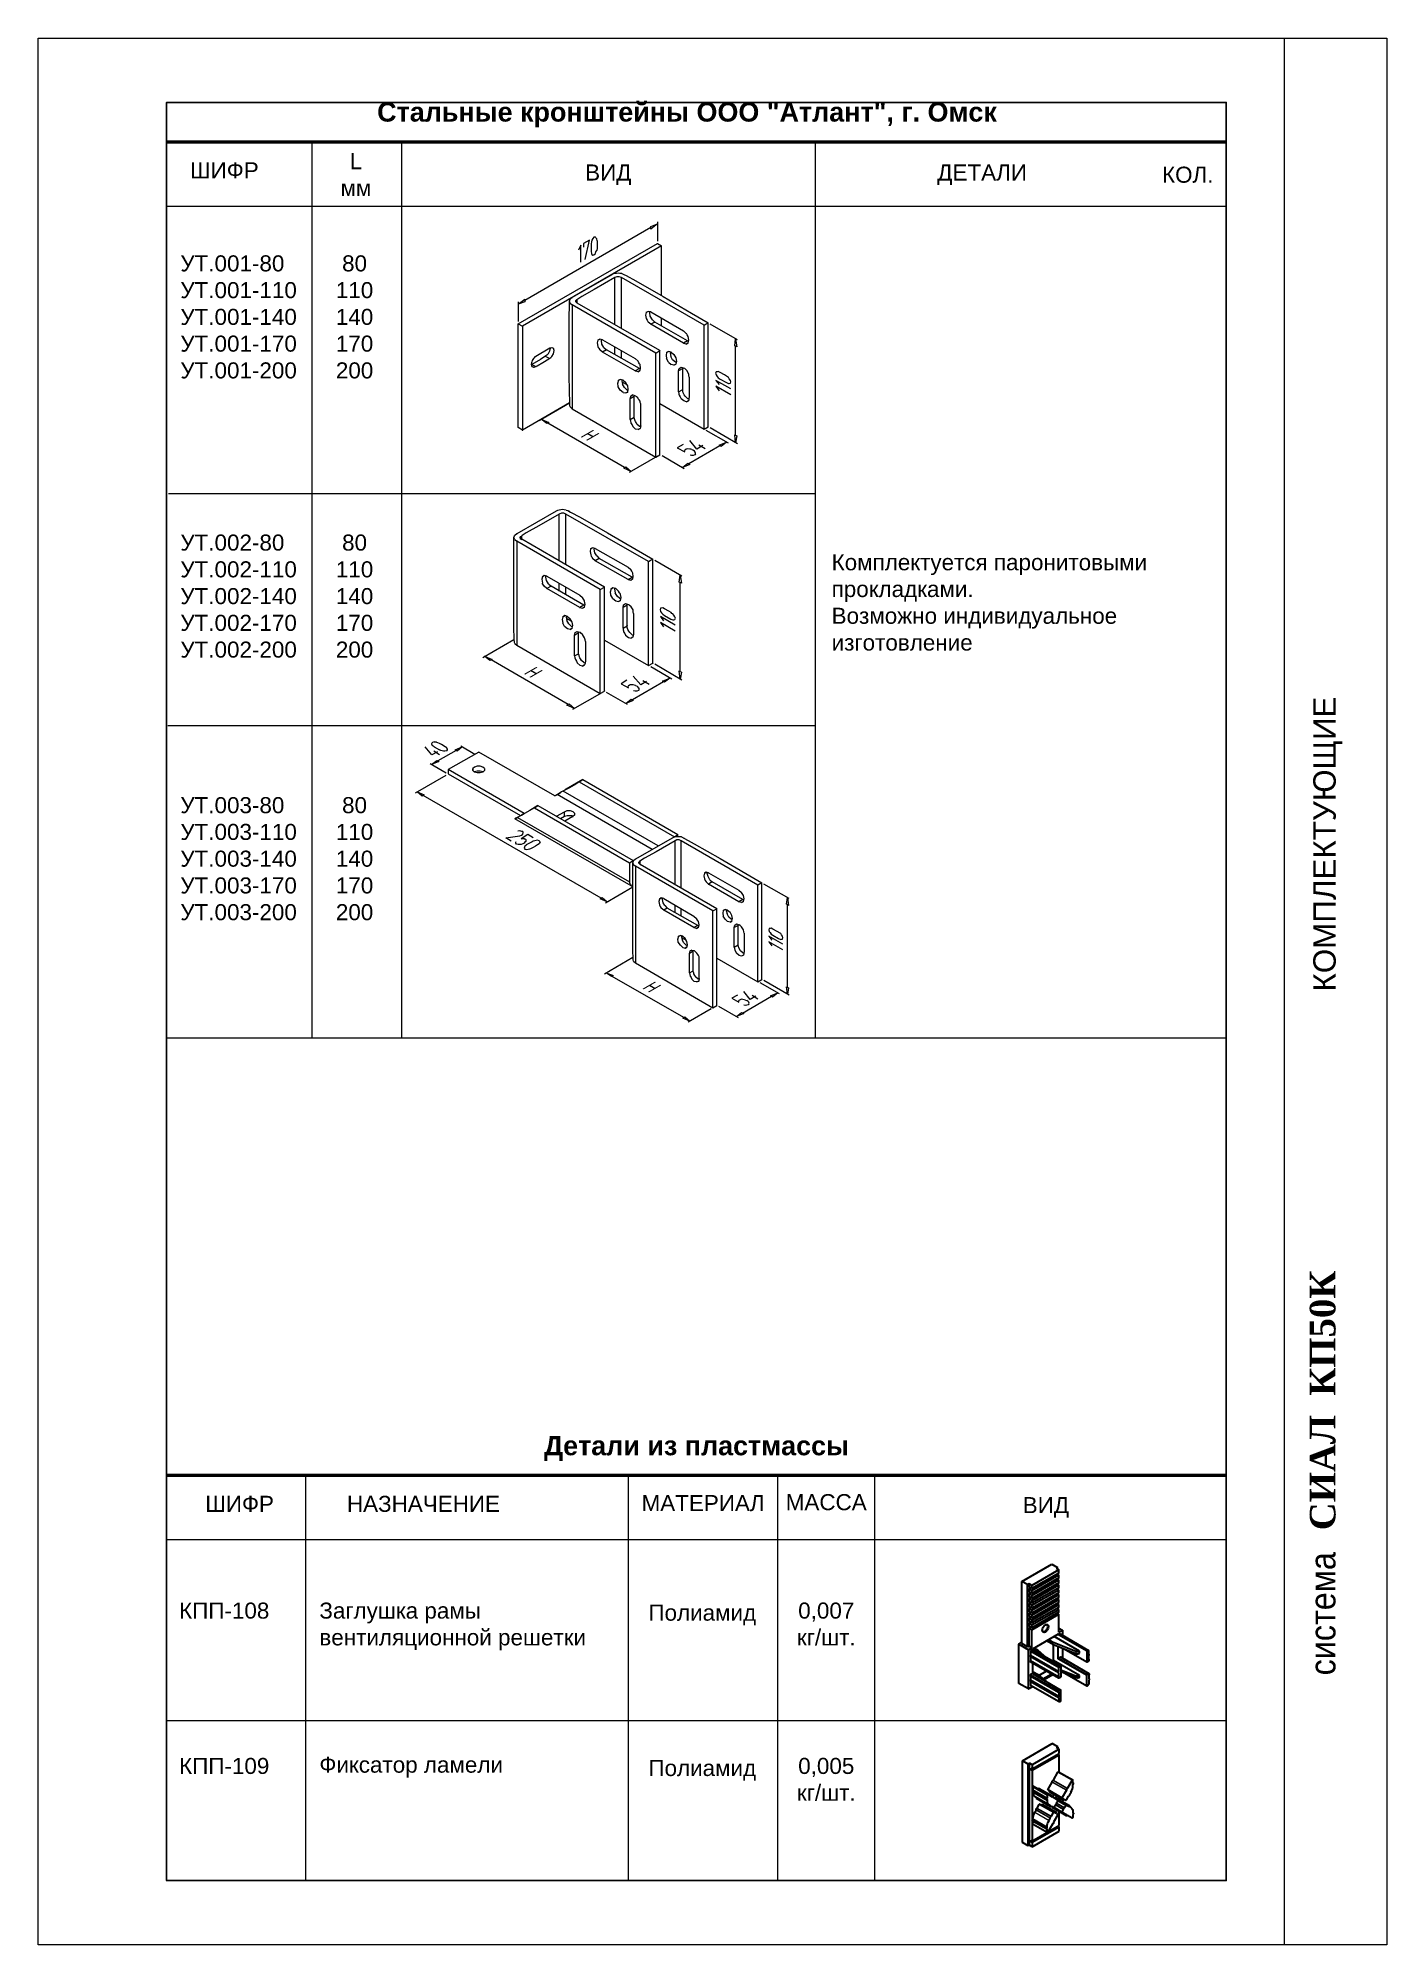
# Model space of a CAD drawing. Extents: x -37 to 4620, y -49 to 348.
# Drawn here: x 2940 to 3150, y 0 to 297 of the extents above; entities that cross this region are included whole.
import ezdxf
from ezdxf.enums import TextEntityAlignment as Align

# ---------------------------------------------------------------- set-up
doc = ezdxf.new("R2010")
doc.units = 0
doc.header["$LTSCALE"] = 5
doc.layers.get('0').update_dxf_attribs({"linetype": 'CONTINUOUS', "lineweight": 30})
for name, color, linetype, lineweight in [('3', 1, 'CONTINUOUS', 20), ('4', 160, 'CONTINUOUS', 18), ('Dimentions', 5, 'CONTINUOUS', 15), ('MD_Видимые', 7, 'CONTINUOUS', 30), ('MD_Видимые тонкие', 7, 'CONTINUOUS', 20), ('Рамки', 1, 'CONTINUOUS', 15), ('Текстовый', 7, 'CONTINUOUS', 9)]:
    doc.layers.add(name, color=color, linetype=linetype, lineweight=lineweight)
doc.layers.add('Скрытые', color=14, linetype='CONTINUOUS', plot=False)
doc.styles.add('15', font='russ.shx', dxfattribs={"width": 0.7, "height": 15})
doc.styles.add('Каталожный', font='arial.ttf', dxfattribs={"height": 2.5})
doc.styles.add('Фирм', font='arial.ttf', dxfattribs={"height": 3.5})
doc.styles.add('Фирм5', font='timesbd.ttf', dxfattribs={"height": 4})

msp = doc.modelspace()

# ---------------------------------------------------------------- texts
at = {"layer": '4', "extrusion": (-8.3e-15, 0.816497, 0.57735), "char_height": 2.7, "attachment_point": 5, "text_direction": (0.707107, -0.408248, 0.57735), "style": '15'}
for insert in [(3025.939, 235.138, -9.283), (3017.115, 198.223, -9.283), (3035.573, 149.194, -9.283)]:
    msp.add_mtext('\\A1;Н', dxfattribs=dict(at, insert=insert))
at = {"layer": 'Текстовый', "style": 'Фирм'}
msp.add_text('КОМПЛЕКТУЮЩИЕ', height=3.5, rotation=90, dxfattribs=at).set_placement((3142.043, 148.5))
at = {"layer": 'Текстовый', "style": 'Фирм5'}
msp.add_text('СИАЛ  КП50К', height=4, rotation=90, dxfattribs=at).set_placement((3142, 84.805), align=Align.CENTER)
at = {"layer": 'Текстовый', "style": 'Фирм', "width": 0.9}
msp.add_text(' система ', height=4, rotation=90, dxfattribs=at).set_placement((3142, 51.576), align=Align.CENTER)
at = {"layer": 'Текстовый', "color": 1, "linetype": 'Continuous', "style": 'Каталожный'}
for s, insert, char_height, width, attachment_point in [('\\pxqc;{\\fArial|b1|i0|c204|p34;\\C256;Стальные кронштейны ООО "Атлант", г. Омск}', (2958.527, 287), 3, 165, 1), ('\\pxqc;ШИФР', (2960, 277.66, 0.008), 2.5, 18, 1), ('\\pxqc;L\\Pмм', (2980.48, 279.084, 0.008), 2.5, 18, 1), ('\\pxqc;ВИД', (3028.777, 275.711, 0.008), 2.5, 64.39046, 5), ('\\pxqc;ДЕТАЛИ', (3086.986, 275.711, 0.008), 2.5, 52.02782, 5), ('\\pxqc;КОЛ.', (3119, 275.711, 0.008), 2.5, 12, 5), ('\\pxql;УТ.001-80\\PУТ.001-110\\PУТ.001-140\\PУТ.001-170\\PУТ.001-200', (2962.144, 263.167, 0.008), 2.5, 15.84446, 1), ('\\pxqc;80\\P110\\P140\\P170\\P200', (2981.779, 263.167, 0.008), 2.5, 14.97639, 1), ('\\pxql;УТ.002-80\\PУТ.002-110\\PУТ.002-140\\PУТ.002-170\\PУТ.002-200', (2962.144, 219.676, 0.008), 2.5, 15.84446, 1), ('\\pxqc;80\\P110\\P140\\P170\\P200', (2981.779, 219.676, 0.008), 2.5, 14.97639, 1), ('\\pxql;Комплектуется паронитовыми прокладками.\\PВозможно индивидуальное изготовление', (3063.548, 216.61, 0.008), 2.5, 59.66588, 1), ('\\pxql;УТ.003-80\\PУТ.003-110\\PУТ.003-140\\PУТ.003-170\\PУТ.003-200', (2962.144, 178.775, 0.008), 2.5, 15.84446, 1), ('\\pxqc;80\\P110\\P140\\P170\\P200', (2981.779, 178.775, 0.008), 2.5, 14.97639, 1), ('\\pxqc;{\\fArial|b1|i0|c204|p34;\\C256;Детали из пластмассы}', (2960.006, 79.262, -0.081), 3, 165, 1), ('\\pxqc;ШИФР', (2960.006, 69.947), 2.5, 22.72496, 1), ('\\pxqc;НАЗНАЧЕНИЕ', (2981.651, 69.947), 2.5, 36.67929, 1), ('\\pxqc;МАТЕРИАЛ', (3031.866, 70.063), 2.5, 23.33935, 1), ('\\pxqc;МАССА', (3055.205, 70.208, 0), 2.5, 14.99978, 1), ('\\pxqc;ВИД', (3096.904, 68.137), 2.5, 56.20339, 5), ('\\pxql;КПП-108', (2961.952, 53.318), 2.5, 15.84446, 1), ('\\pxql;Заглушка рамы вентиляционной решетки ', (2983.787, 53.318), 2.5, 46.24045, 1), ('\\pxqc;Полиамид', (3043.408, 52.995), 2.5, 20.46562, 2), ('\\pxqc;0,007\\Pкг/шт.', (3062.714, 53.318), 2.5, 15, 2), ('\\pxql;КПП-109', (2961.952, 29.122), 2.5, 15.84446, 1), ('\\pxql;Фиксатор ламели', (2983.787, 29.318), 2.5, 46.24045, 1), ('\\pxqc;Полиамид', (3043.408, 28.799), 2.5, 20.46562, 2), ('\\pxqc;0,005\\Pкг/шт.', (3062.714, 29.122), 2.5, 15, 2)]:
    msp.add_mtext(s, dxfattribs=dict(at, insert=insert, char_height=char_height, width=width, attachment_point=attachment_point))

# ---------------------------------------------------------------- blocks, each defined once
blk = doc.blocks.new('КПП-109')
at = {"layer": 'MD_Видимые', "extrusion": (-0.707107, 0.408248, -0.57735)}
for p, q in [((0, 40.82), (14.85, 49.4)), ((17.68, 47.77), (14.85, 49.4)), ((16.97, 47.36), (17.68, 47.77)), ((17.68, 47.77), (17.68, 46.95)), ((2.83, 39.19), (0, 40.82)), ((0, 0), (0, 40.82)), ((2.83, 39.19), (3.54, 39.6)), ((2.83, -1.63), (2.83, 39.19)), ((3.54, -1.22), (3.54, 39.6)), ((4.95, 38.78), (3.54, 39.6)), ((18.38, 46.54), (4.95, 38.78)), ((4.95, 36.74), (18.38, 44.5)), ((18.38, 43.68), (4.95, 35.93)), ((4.95, 38.78), (4.95, 36.74)), ((18.38, 46.54), (16.97, 47.36)), ((17.68, 44.09), (18.38, 43.68)), ((18.38, 44.5), (18.38, 46.54)), ((18.38, 35.17), (18.38, 43.68)), ((4.24, 37.15), (4.24, 36.33)), ((4.24, 37.15), (4.95, 36.74)), ((4.95, 36.74), (4.24, 36.33)), ((4.95, 35.93), (4.24, 36.33)), ((4.95, 35.93), (4.95, 25.8)), ((12.79, 26.62), (14.86, 30.2)), ((15.42, 31.18), (17.74, 35.19)), ((18.04, 35.37), (25.11, 31.28)), ((24.81, 31.11), (22.49, 27.1)), ((25.17, 29.77), (25.17, 31.15)), ((25.17, 29.77), (25.37, 29.66)), ((25.17, 28.44), (25.17, 28.85)), ((4.95, 25.8), (4.95, 10.94)), ((5.03, 25.62), (12.1, 21.54)), ((5.23, 27.8), (5.23, 26.43)), ((5.23, 25.5), (5.23, 25.1)), ((5.59, 28.18), (12.67, 24.1)), ((6.19, 22.99), (13.26, 18.91)), ((6.89, 22.12), (13.97, 18.04)), ((7.38, 17.24), (8.44, 19.09)), ((8.39, 27.03), (15.47, 22.94)), ((8.74, 19.27), (15.82, 15.18)), ((16.92, 15.01), (9.84, 19.09)), ((12.3, 23.72), (12.3, 22.34)), ((12.3, 21.42), (12.3, 21.01)), ((14.98, 22.76), (12.67, 24.1)), ((12.79, 26.27), (19.86, 22.19)), ((13.49, 25.41), (20.56, 21.32)), ((17.62, 21.24), (15.55, 22.43)), ((23.51, 18.3), (16.44, 22.38)), ((17, 19.82), (17.62, 20.89)), ((17.62, 21.24), (21.96, 18.73)), ((18.38, 21.26), (18.38, 22.58)), ((21.93, 26.12), (19.86, 22.54)), ((19.86, 22.19), (20.48, 21.83)), ((21.04, 21.51), (21.66, 21.15)), ((21.96, 21.32), (23.03, 23.17)), ((23.59, 24.15), (24.22, 25.24)), ((4.95, 10.94), (4.95, 0.82)), ((12.1, 6.68), (5.03, 10.76)), ((5.23, 11.57), (5.23, 11.97)), ((5.23, 9.27), (5.23, 10.64)), ((6.19, 15.18), (6.81, 16.26)), ((13.26, 18.91), (13.88, 18.55)), ((13.26, 11.1), (13.88, 12.18)), ((14.45, 18.22), (15.52, 17.6)), ((14.45, 13.16), (15.52, 15.01)), ((22.01, 13.39), (14.94, 17.47)), ((15.52, 17.6), (19.86, 15.09)), ((17.62, 13.8), (15.55, 10.22)), ((15.82, 17.78), (16.43, 18.84)), ((15.82, 15.18), (16.43, 14.83)), ((17, 14.5), (17.62, 14.14)), ((18.38, 8.57), (18.38, 15.48)), ((19.86, 15.44), (20.48, 16.51)), ((21.93, 13.9), (19.86, 15.09)), ((21.04, 17.49), (21.66, 18.56)), ((21.96, 18.73), (23.03, 18.12)), ((24.81, 12.24), (22.49, 13.57)), ((23.59, 17.79), (24.22, 17.43)), ((25.17, 15.32), (25.17, 14.91)), ((25.37, 14.8), (25.17, 14.91)), ((25.17, 13.99), (25.17, 12.62)), ((2.83, -1.63), (0, 0)), ((4.24, 1.22), (4.95, 0.82)), ((4.24, 1.22), (4.24, 0.41)), ((4.95, 0.82), (4.24, 0.41)), ((4.95, 0), (4.24, 0.41)), ((18.38, 7.76), (4.95, 0)), ((4.95, -2.04), (18.38, 5.72)), ((4.95, 0.82), (12.32, 5.07)), ((12.37, 5.05), (5.29, 9.13)), ((12.3, 7.48), (12.3, 7.89)), ((12.3, 5.19), (12.3, 6.56)), ((14.98, 9.24), (12.67, 5.22)), ((12.71, 5.29), (18.38, 8.57)), ((17.68, 8.16), (18.38, 7.76)), ((18.38, 5.72), (18.38, 7.76)), ((3.54, -1.22), (2.83, -1.63)), ((4.95, -2.04), (3.54, -1.22)), ((4.95, 0), (4.95, -2.04))]:
    blk.add_line(p, q, dxfattribs=at)
at = {"layer": 'MD_Видимые', "extrusion": (-3e-16, 3e-16, -1)}
for centre, start_param, end_param in [((15.14, 30.69), 0.339837, 2.801756), ((16.72, 14.66), 1.910633, 4.372552)]:
    blk.add_ellipse(centre, major_axis=(-0.2, -0.346), ratio=0.57735, start_param=start_param, end_param=end_param, dxfattribs=at)
at = {"layer": 'MD_Видимые'}
for centre, major_axis, start_param, end_param in [((14.76, 30.26), (-0.1, -0.173), 1.570796, 2.801756), ((15.32, 31.24), (-0.1, -0.173), 0.339837, 1.570796), ((24.96, 31.02), (-0.15, -0.26), 2.356194, 4.712389), ((25.17, 29.31), (-0.2, -0.346), 1.125235, 3.587154), ((5.23, 25.96), (-0.2, -0.346), 4.266828, 5.497787), ((5.23, 25.96), (-0.2, -0.346), -0.785398, 0), ((5.44, 27.92), (-0.15, -0.26), 3.141593, 5.497787), ((8.49, 26.97), (-2.3, -3.98), -0.785398, 0), ((7.09, 22.46), (-0.2, -0.346), 5.052226, 6.283185), ((8.19, 26.68), (-0.2, -0.346), 3.141593, 4.372552), ((12.3, 21.88), (-0.2, -0.346), 4.266828, 6.728747), ((12.52, 23.84), (-0.15, -0.26), 3.141593, 5.497787), ((15.56, 22.89), (-2.3, -3.98), -0.785398, 0), ((13.31, 25.74), (-0.1, -0.173), 1.910633, 3.141593), ((15.27, 22.6), (-0.2, -0.346), 1.910633, 4.372552), ((16.24, 22.03), (-0.2, -0.346), 3.141593, 4.372552), ((16.72, 19.33), (-0.2, -0.346), 0.339837, 2.801756), ((17.47, 20.98), (-0.15, -0.26), 1.570796, 3.141593), ((20.01, 22.45), (-0.15, -0.26), 4.712389, 6.283185), ((20.76, 21.67), (-0.2, -0.346), 5.052226, 7.514145), ((21.81, 21.41), (-0.15, -0.26), 0, 1.570796), ((22.21, 26.61), (-0.2, -0.346), 3.48143, 5.943348), ((23.31, 23.66), (-0.2, -0.346), 0.339837, 2.801756), ((21.92, 26.57), (-2.3, -3.98), 1.570796, 2.356194), ((5.09, 11.48), (-0.1, -0.173), 1.125235, 2.356194), ((6.71, 16.32), (-0.1, -0.173), 1.570796, 2.801756), ((7.28, 17.3), (-0.1, -0.173), 0.339837, 1.570796), ((9.46, 19.08), (-0.1, -0.173), 0, 1.230959), ((14.17, 18.38), (-0.2, -0.346), 5.052226, 7.514145), ((13.78, 12.24), (-0.1, -0.173), 1.570796, 2.801756), ((14.35, 13.22), (-0.1, -0.173), 0.339837, 1.570796), ((15.14, 17.82), (-0.2, -0.346), 5.052226, 6.283185), ((15.65, 10.16), (-0.1, -0.173), 4.712389, 5.943348), ((15.67, 17.86), (-0.15, -0.26), 0, 1.570796), ((16.53, 15), (-0.1, -0.173), 0, 1.230959), ((17.1, 14.67), (-0.1, -0.173), 5.052226, 6.283185), ((20.38, 16.57), (-0.1, -0.173), 1.570796, 2.801756), ((20.94, 17.55), (-0.1, -0.173), 0.339837, 1.570796), ((21.83, 13.73), (-0.1, -0.173), 1.910633, 3.141593), ((22.39, 13.4), (-0.1, -0.173), 3.141593, 4.372552), ((23.13, 18.29), (-0.1, -0.173), 0, 1.230959), ((23.69, 17.96), (-0.1, -0.173), 5.052226, 6.283185), ((25.31, 15), (-0.1, -0.173), -0.785398, 0.445561), ((25.31, 14.07), (-0.1, -0.173), 4.266828, 5.497787), ((12.16, 7.4), (-0.1, -0.173), 1.125235, 2.356194), ((12.16, 6.48), (-0.1, -0.173), 2.356194, 3.587154), ((15.08, 9.18), (-0.1, -0.173), 3.48143, 4.712389)]:
    blk.add_ellipse(centre, major_axis=major_axis, ratio=0.57735, start_param=start_param, end_param=end_param, dxfattribs=at)
at = {"layer": 'MD_Видимые', "extrusion": (-1e-16, 5e-16, -1)}
for centre, major_axis, start_param, end_param in [((17.89, 35.11), (-0.15, -0.26), 1.570796, 3.141593), ((6.71, 22.45), (-0.1, -0.173), 3.141593, 4.372552), ((22.39, 27.15), (-0.1, -0.173), -1.570796, -0.339837), ((23.13, 23.11), (-0.1, -0.173), 1.570796, 2.801756), ((13.78, 18.37), (-0.1, -0.173), 3.141593, 4.372552), ((14.76, 17.81), (-0.1, -0.173), 3.141593, 4.372552), ((12.52, 5.31), (-0.15, -0.26), -1.570796, 0.785398)]:
    blk.add_ellipse(centre, major_axis=major_axis, ratio=0.57735, start_param=start_param, end_param=end_param, dxfattribs=at)
at = {"layer": 'MD_Видимые', "extrusion": (-1e-16, 3e-16, -1)}
for centre, major_axis, start_param, end_param in [((25.31, 29.86), (-0.1, -0.173), -0.445561, 0.785398), ((8.01, 27.02), (-0.1, -0.173), -1.230959, 0), ((12.16, 21.34), (-0.1, -0.173), 2.696031, 3.926991), ((15.08, 22.93), (-0.1, -0.173), -1.230959, 0), ((21.83, 26.17), (-0.1, -0.173), 3.48143, 4.712389), ((8.49, 13.85), (-2.3, -3.98), 0.785398, 1.570796), ((15.56, 9.77), (-2.3, -3.98), 0.785398, 1.570796), ((14.35, 18.05), (-0.1, -0.173), 1.910633, 3.141593)]:
    blk.add_ellipse(centre, major_axis=major_axis, ratio=0.57735, start_param=start_param, end_param=end_param, dxfattribs=at)
at = {"layer": 'MD_Видимые', "extrusion": (1e-16, 3e-16, -1)}
for centre, start_param, end_param in [((25.31, 28.93), 0.785398, 2.016358), ((5.09, 26.34), -2.356194, -1.125235), ((12.16, 22.26), -2.356194, -1.125235)]:
    blk.add_ellipse(centre, major_axis=(-0.1, -0.173), ratio=0.57735, start_param=start_param, end_param=end_param, dxfattribs=at)
at = {"layer": 'MD_Видимые', "extrusion": (-1e-16, 4e-16, -1)}
for centre, major_axis, start_param, end_param in [((8.59, 19.01), (-0.15, -0.26), 1.570796, 3.141593), ((12.94, 26.53), (-0.15, -0.26), 0, 1.570796), ((15.67, 14.92), (-0.15, -0.26), 1.570796, 3.141593), ((17.47, 13.88), (-0.15, -0.26), 3.141593, 4.712389), ((20.01, 15.35), (-0.15, -0.26), 0, 1.570796), ((21.81, 18.47), (-0.15, -0.26), 1.570796, 3.141593), ((21.92, 13.44), (-2.3, -3.98), 3.141593, 3.926991)]:
    blk.add_ellipse(centre, major_axis=major_axis, ratio=0.57735, start_param=start_param, end_param=end_param, dxfattribs=at)
at = {"layer": 'MD_Видимые', "extrusion": (-3e-16, 6e-16, -1)}
for centre, major_axis, start_param, end_param in [((9.64, 18.75), (-0.2, -0.346), 1.910633, 3.141593), ((16.06, 22.37), (-0.1, -0.173), -1.230959, 0), ((17.1, 19.77), (-0.1, -0.173), 0.339837, 1.570796), ((23.69, 24.09), (-0.1, -0.173), 0.339837, 1.570796), ((7.09, 16.75), (-0.2, -0.346), 0.339837, 2.801756), ((14.17, 12.67), (-0.2, -0.346), 0.339837, 2.801756), ((15.27, 9.73), (-0.2, -0.346), 3.48143, 5.943348), ((20.76, 17), (-0.2, -0.346), 0.339837, 2.801756), ((22.21, 13.74), (-0.2, -0.346), -1.230959, 1.230959), ((23.31, 17.95), (-0.2, -0.346), 1.910633, 4.372552), ((5.44, 9.39), (-0.15, -0.26), 0, 0.785398)]:
    blk.add_ellipse(centre, major_axis=major_axis, ratio=0.57735, start_param=start_param, end_param=end_param, dxfattribs=at)
at = {"layer": 'MD_Видимые', "extrusion": (-2e-16, 5e-16, -1)}
blk.add_ellipse((13.69, 25.75), major_axis=(-0.2, -0.346), ratio=0.57735, start_param=0, end_param=1.230959, dxfattribs=at)
at = {"layer": 'MD_Видимые', "extrusion": (-2e-16, 4e-16, -1)}
for centre, major_axis, start_param, end_param in [((15.65, 22.61), (-0.1, -0.173), 0, 1.230959), ((16.53, 18.79), (-0.1, -0.173), 1.570796, 2.801756), ((25.17, 14.45), (-0.2, -0.346), 2.696031, 5.15795)]:
    blk.add_ellipse(centre, major_axis=major_axis, ratio=0.57735, start_param=start_param, end_param=end_param, dxfattribs=at)
at = {"layer": 'MD_Видимые', "extrusion": (-3e-16, 5e-16, -1)}
for centre, major_axis, start_param, end_param in [((20.38, 21.66), (-0.1, -0.173), 3.141593, 4.372552), ((5.23, 11.1), (-0.2, -0.346), 0, 0.785398)]:
    blk.add_ellipse(centre, major_axis=major_axis, ratio=0.57735, start_param=start_param, end_param=end_param, dxfattribs=at)
at = {"layer": 'MD_Видимые', "extrusion": (0, 3e-16, -1)}
for centre, major_axis, start_param, end_param in [((20.94, 21.33), (-0.1, -0.173), 1.910633, 3.141593), ((12.3, 7.02), (-0.2, -0.346), -0.445561, 2.016358)]:
    blk.add_ellipse(centre, major_axis=major_axis, ratio=0.57735, start_param=start_param, end_param=end_param, dxfattribs=at)
at = {"layer": 'MD_Видимые', "extrusion": (-3e-16, 4e-16, -1)}
blk.add_ellipse((5.23, 11.1), major_axis=(-0.2, -0.346), ratio=0.57735, start_param=0.785398, end_param=2.016358, dxfattribs=at)
at = {"layer": 'MD_Видимые', "extrusion": (-2e-16, 3e-16, -1)}
blk.add_ellipse((24.96, 12.5), major_axis=(-0.15, -0.26), ratio=0.57735, start_param=-2.356194, end_param=0, dxfattribs=at)
at = {"layer": 'MD_Видимые тонкие', "extrusion": (-0.707107, 0.408248, -0.57735)}
for p, q in [((14.86, 30.2), (21.93, 26.12)), ((14.88, 30.4), (21.96, 26.32)), ((15.26, 31.05), (22.33, 26.97)), ((15.42, 31.18), (22.49, 27.1)), ((17.74, 35.19), (24.81, 31.11)), ((25.18, 29.72), (25.27, 29.67)), ((5.14, 26.22), (12.21, 22.14)), ((5.23, 27.8), (12.3, 23.72)), ((5.23, 26.43), (12.3, 22.34)), ((5.23, 25.1), (12.3, 21.01)), ((6.84, 22.46), (13.91, 18.38)), ((8.07, 26.9), (15.14, 22.82)), ((8.44, 19.09), (15.52, 15.01)), ((12.1, 21.54), (12.3, 21.42)), ((12.79, 26.62), (19.86, 22.54)), ((13.43, 25.75), (20.51, 21.66)), ((16.12, 22.26), (23.19, 18.18)), ((16.97, 19.62), (20.88, 17.36)), ((17, 19.82), (21.04, 17.49)), ((17.62, 20.89), (21.66, 18.56)), ((5.14, 11.36), (12.21, 7.28)), ((5.23, 11.97), (12.3, 7.89)), ((5.23, 11.57), (12.3, 7.48)), ((6.19, 15.18), (13.26, 11.1)), ((6.81, 16.26), (13.88, 12.18)), ((6.84, 16.47), (13.91, 12.38)), ((7.22, 17.12), (14.29, 13.04)), ((7.38, 17.24), (14.45, 13.16)), ((9.52, 18.97), (16.59, 14.89)), ((14.88, 17.81), (21.96, 13.73)), ((15.82, 17.78), (19.86, 15.44)), ((16.43, 18.84), (20.48, 16.51)), ((16.59, 18.97), (20.51, 16.71)), ((25.18, 14.86), (25.27, 14.81)), ((5.23, 9.27), (12.3, 5.19)), ((12.1, 6.68), (12.3, 6.56))]:
    blk.add_line(p, q, dxfattribs=at)
blk = doc.blocks.new('КПП-108')
at = {"layer": 'MD_Видимые', "extrusion": (0, 0.816497, 0.57735)}
for p, q in [((-7.42, -4.29), (7.42, 4.29)), ((10.96, 1.43), (-2.47, -6.33)), ((7.42, 4.29), (10.25, 2.65)), ((10.25, 2.65), (9.55, 2.25)), ((9.55, 2.25), (10.96, 1.43)), ((10.25, 1.84), (10.25, 2.65)), ((10.96, -0.13), (10.96, 1.43)), ((-7.42, -35.31), (-7.42, -4.29)), ((-4.6, -5.92), (-7.42, -4.29)), ((-3.89, -5.51), (-4.6, -5.92)), ((-4.6, -36.95), (-4.6, -5.92)), ((-3.89, -7.15), (-3.89, -5.51)), ((-2.47, -6.33), (-3.89, -5.51)), ((-2.47, -7.88), (-3.89, -7.15)), ((-3.89, -7.95), (-3.16, -7.53)), ((-3.89, -7.95), (-2.47, -8.85)), ((-3.89, -9.6), (-3.89, -7.95)), ((10.96, -0.13), (-2.47, -7.88)), ((-2.47, -8.85), (10.96, -1.1)), ((10.96, -2.58), (-2.47, -10.33)), ((-2.47, -11.3), (10.96, -3.55)), ((10.96, -5.03), (-2.47, -12.78)), ((-2.47, -13.75), (10.96, -6)), ((-2.47, -7.88), (-2.47, -6.33)), ((10.96, -7.48), (-2.47, -15.23)), ((-2.47, -16.2), (10.96, -8.45)), ((-2.47, -10.33), (-2.47, -8.85)), ((10.96, -1.1), (10.16, -0.59)), ((10.96, -3.55), (10.16, -3.04)), ((10.96, -6), (10.16, -5.49)), ((10.96, -8.45), (10.16, -7.94)), ((10.25, -0.65), (10.25, -0.54)), ((10.25, -3.1), (10.25, -2.98)), ((10.25, -5.55), (10.25, -5.43)), ((10.25, -8), (10.25, -7.88)), ((10.96, -2.58), (10.96, -1.1)), ((10.96, -5.03), (10.96, -3.55)), ((10.96, -7.48), (10.96, -6)), ((10.96, -9.93), (10.96, -8.45)), ((-2.47, -10.33), (-3.89, -9.6)), ((-3.89, -10.4), (-3.16, -9.98)), ((-3.89, -10.4), (-2.47, -11.3)), ((-3.89, -12.05), (-3.89, -10.4)), ((-2.47, -12.78), (-3.89, -12.05)), ((-3.89, -12.85), (-3.16, -12.43)), ((-3.89, -12.85), (-2.47, -13.75)), ((-3.89, -14.5), (-3.89, -12.85)), ((-2.47, -15.23), (-3.89, -14.5)), ((-3.89, -15.3), (-3.16, -14.88)), ((-3.89, -15.3), (-2.47, -16.2)), ((-3.89, -16.95), (-3.89, -15.3)), ((-2.47, -17.68), (-3.89, -16.95)), ((-3.89, -17.75), (-3.16, -17.33)), ((-3.89, -17.75), (-2.47, -18.65)), ((-3.89, -19.4), (-3.89, -17.75)), ((10.96, -9.93), (-2.47, -17.68)), ((-2.47, -18.65), (10.96, -10.9)), ((-2.47, -12.78), (-2.47, -11.3)), ((10.96, -12.37), (-2.47, -20.13)), ((-2.47, -21.1), (10.96, -13.35)), ((-2.47, -15.23), (-2.47, -13.75)), ((10.96, -14.82), (-2.47, -22.58)), ((-2.47, -23.55), (10.96, -15.79)), ((-2.47, -17.68), (-2.47, -16.2)), ((10.96, -17.27), (-2.47, -25.03)), ((-2.47, -26), (10.96, -18.24)), ((-2.47, -20.13), (-2.47, -18.65)), ((10.96, -10.9), (10.16, -10.39)), ((10.96, -13.35), (10.16, -12.84)), ((10.96, -15.79), (10.16, -15.29)), ((10.96, -18.24), (10.16, -17.73)), ((10.25, -10.44), (10.25, -10.33)), ((10.25, -12.89), (10.25, -12.78)), ((10.25, -15.34), (10.25, -15.23)), ((10.25, -17.79), (10.25, -17.68)), ((10.96, -12.37), (10.96, -10.9)), ((10.96, -14.82), (10.96, -13.35)), ((10.96, -17.27), (10.96, -15.79)), ((10.96, -19.72), (10.96, -18.24)), ((-2.47, -20.13), (-3.89, -19.4)), ((-3.89, -20.2), (-3.16, -19.78)), ((-3.89, -20.2), (-2.47, -21.1)), ((-3.89, -21.85), (-3.89, -20.2)), ((-2.47, -22.58), (-3.89, -21.85)), ((-3.89, -22.65), (-3.16, -22.23)), ((-3.89, -22.65), (-2.47, -23.55)), ((-3.89, -24.3), (-3.89, -22.65)), ((-2.47, -25.03), (-3.89, -24.3)), ((-3.89, -25.1), (-3.16, -24.68)), ((-3.89, -25.1), (-2.47, -26)), ((-3.89, -26.75), (-3.89, -25.1)), ((-2.47, -27.48), (-3.89, -26.75)), ((-3.89, -27.55), (-3.16, -27.13)), ((-3.89, -27.55), (-2.47, -28.45)), ((-3.89, -36.54), (-3.89, -27.55)), ((10.96, -19.72), (-2.47, -27.48)), ((-2.47, -28.45), (10.96, -20.69)), ((-2.47, -22.58), (-2.47, -21.1)), ((-2.47, -25.03), (-2.47, -23.55)), ((-2.47, -27.48), (-2.47, -26)), ((-2.47, -37.35), (-2.47, -28.45)), ((10.96, -20.69), (10.16, -20.18)), ((10.25, -20.24), (10.25, -20.13)), ((10.96, -29.6), (10.96, -20.69)), ((10.96, -27.56), (12.73, -28.58)), ((-9.07, -54.87), (-9.07, -35.52)), ((-7.42, -34.5), (-8.98, -35.4)), ((-8.98, -35.64), (-4.24, -38.38)), ((-4.6, -36.95), (-7.42, -35.31)), ((-4.6, -36.95), (-3.89, -36.54)), ((-4.24, -38.38), (-2.47, -37.35)), ((-3.89, -36.54), (-2.47, -37.35)), ((10.68, -30.66), (-2.19, -38.09)), ((0.64, -38.82), (-1.41, -37.64)), ((5.37, -34.21), (5.37, -33.72)), ((7.85, -35.64), (5.37, -34.21)), ((7.85, -34.66), (5.8, -33.48)), ((7.85, -34.66), (7.85, -35.64)), ((19.37, -39.25), (7.85, -34.66)), ((7.85, -35.64), (19.37, -40.23)), ((8.2, -43.68), (8.2, -35.78)), ((21.28, -39.15), (8.63, -31.84)), ((10.68, -30.99), (10.68, -30.66)), ((10.68, -42.99), (10.68, -36.77)), ((10.96, -29.6), (12.73, -28.58)), ((11.16, -30.48), (25.3, -38.64)), ((11.46, -30.54), (11.36, -30.59)), ((11.61, -30.52), (25.75, -38.69)), ((12.73, -28.58), (12.73, -31.17)), ((12.73, -37.58), (12.73, -42.65)), ((13.67, -37.96), (24.88, -44.43)), ((-4.24, -57.73), (-4.24, -38.38)), ((10.76, -49.95), (-3.38, -41.78)), ((10.76, -52.56), (-3.38, -44.4)), ((-3.18, -39.23), (-3.18, -41.11)), ((-3.18, -41.11), (10.96, -49.28)), ((-3.18, -41.9), (-3.18, -43.72)), ((-3.18, -43.72), (10.96, -51.89)), ((-2.76, -38.74), (-2.97, -38.87)), ((-2.76, -38.74), (11.38, -46.91)), ((11.87, -46.4), (-2.27, -38.23)), ((-2.19, -38.09), (-2.19, -38.28)), ((-2.19, -45.08), (-2.19, -50.32)), ((4.84, -42.34), (0.64, -38.82)), ((7.68, -43.98), (8.2, -43.68)), ((21.28, -51.24), (8.2, -43.68)), ((11.67, -42.17), (10.89, -42.62)), ((10.96, -49.28), (10.96, -47.4)), ((11.17, -47.03), (11.38, -46.91)), ((26.01, -50.32), (11.87, -42.15)), ((11.95, -46.58), (11.95, -51.73)), ((21.28, -40.13), (21.28, -39.15)), ((24.82, -39.15), (24.82, -44.29)), ((25.03, -44.42), (25.81, -43.97)), ((25.6, -38.7), (25.39, -38.82)), ((25.81, -40.7), (25.81, -38.82)), ((25.81, -40.57), (26.01, -40.68)), ((25.81, -43.32), (25.81, -41.36)), ((25.81, -43.18), (26.01, -43.3)), ((-4.18, -57.86), (-8.92, -55.13)), ((-2, -56.67), (-4.03, -57.85)), ((-3.38, -51.42), (10.76, -59.58)), ((-3.38, -54.03), (10.76, -62.2)), ((-2.4, -50.3), (-3.18, -50.75)), ((-3.18, -51.53), (-3.18, -53.36)), ((-3.18, -53.36), (10.96, -61.52)), ((-3.18, -54.15), (-3.18, -55.89)), ((-3.12, -56.03), (11.02, -64.19)), ((-2.25, -50.28), (11.89, -58.45)), ((-2.19, -49.68), (-1.84, -49.48)), ((0.64, -50.91), (-1.84, -49.48)), ((0.64, -50.91), (4.65, -54.27)), ((0.98, -51.2), (4.69, -49.06)), ((3, -52.89), (7.17, -50.49)), ((7.94, -50.94), (3.64, -53.42)), ((10.96, -51.89), (10.96, -49.93)), ((11.74, -52.09), (10.96, -52.54)), ((11.95, -48.38), (19.37, -51.34)), ((19.37, -52.32), (11.95, -49.36)), ((24.9, -56.48), (13.94, -50.15)), ((21.28, -52.21), (21.28, -51.24)), ((24.82, -56.3), (24.82, -51.15)), ((25.03, -50.79), (25.81, -50.34)), ((25.6, -55.85), (25.39, -55.97)), ((25.81, -50.99), (25.81, -52.95)), ((26.01, -52.93), (25.81, -52.81)), ((25.81, -53.6), (25.81, -55.48)), ((11.74, -58.46), (10.96, -58.91)), ((10.96, -59.56), (10.96, -61.52)), ((10.96, -62.18), (10.96, -64.05)), ((11.17, -64.18), (11.38, -64.05)), ((11.27, -64.12), (11.47, -64.24)), ((11.95, -63.73), (11.95, -58.58))]:
    blk.add_line(p, q, dxfattribs=at)
at = {"layer": 'MD_Видимые', "extrusion": (-2e-16, 0, -1)}
blk.add_arc((8.77, -54.87), 0.3, 300, 0, dxfattribs=at)
at = {"layer": 'MD_Видимые', "extrusion": (0, 0, -1)}
blk.add_ellipse((4.24, -27.76), major_axis=(1.1, 1.91), ratio=0.57735, start_param=-2.356194, end_param=3.926991, dxfattribs=at)
at = {"layer": 'MD_Видимые'}
for centre, major_axis, start_param, end_param in [((4.03, -27.64), (0.95, 1.65), 2.432319, 6.992459), ((-8.77, -35.52), (0.3, 0), 2.356194, 3.926991), ((10.96, -30.82), (0.2, 0.346), 0, 2.356194), ((11.46, -30.78), (0.15, 0.26), 0, 0.785398), ((-3.18, -41.44), (0.2, 0.346), 0.785398, 3.141593), ((-3.18, -44.05), (0.2, 0.346), 0.785398, 3.141593), ((-2.97, -39.11), (0.15, 0.26), 0.785398, 2.356194), ((-2.47, -38.58), (0.2, 0.346), 0, 2.356194), ((10.89, -42.87), (0.15, 0.26), 0.785398, 2.356194), ((11.67, -42.5), (0.2, 0.346), 0, 0.785398), ((20.22, -39.52), (1.5, 0), -2.174875, -0.785398), ((25.1, -38.99), (0.2, 0.346), -0.785398, 2.356194), ((25.03, -44.17), (0.15, 0.26), 2.356194, 3.926991), ((25.6, -38.95), (0.15, 0.26), -0.785398, 0.785398), ((25.81, -41.03), (0.2, 0.346), 3.926991, 7.068583), ((25.81, -43.64), (0.2, 0.346), 3.926991, 7.068583), ((-3.18, -51.07), (0.2, 0.346), 0.785398, 3.141593), ((-3.18, -53.68), (0.2, 0.346), 0.785398, 3.141593), ((-2.97, -55.77), (0.15, 0.26), 2.356194, 3.141593), ((-2.4, -50.54), (0.15, 0.26), 0, 0.785398), ((20.22, -50.62), (1.5, 0), -2.174875, -0.785398), ((-4.03, -57.6), (0.15, 0.26), 2.356194, 3.926991), ((10.96, -59.24), (0.2, 0.346), 0.785398, 3.926991), ((10.96, -61.85), (0.2, 0.346), 0.785398, 3.926991), ((11.17, -63.93), (0.15, 0.26), 2.356194, 3.926991), ((11.67, -63.89), (0.2, 0.346), 2.356194, 5.497787), ((11.74, -58.71), (0.15, 0.26), -0.785398, 0.785398)]:
    blk.add_ellipse(centre, major_axis=major_axis, ratio=0.57735, start_param=start_param, end_param=end_param, dxfattribs=at)
at = {"layer": 'MD_Видимые', "extrusion": (-1e-16, 0, -1)}
for centre, start_param, end_param in [((11.17, -47.28), -2.356194, -0.785398), ((25.6, -55.6), 0.785398, 2.356194)]:
    blk.add_ellipse(centre, major_axis=(0.15, 0.26), ratio=0.57735, start_param=start_param, end_param=end_param, dxfattribs=at)
at = {"layer": 'MD_Видимые', "extrusion": (0, 3e-16, -1)}
for centre, start_param, end_param in [((11.67, -46.74), -2.356194, 0.785398), ((10.96, -49.6), 2.356194, 5.497787), ((10.96, -52.21), 2.356194, 5.497787), ((25.1, -56.13), 0.785398, 3.926991), ((25.81, -50.66), -0.785398, 2.356194), ((25.81, -53.28), -0.785398, 2.356194)]:
    blk.add_ellipse(centre, major_axis=(0.2, 0.346), ratio=0.57735, start_param=start_param, end_param=end_param, dxfattribs=at)
at = {"layer": 'MD_Видимые', "extrusion": (-1e-16, 1e-16, -1)}
for centre in [(20.22, -38.54), (20.22, -51.6)]:
    blk.add_ellipse(centre, major_axis=(1.5, 0), ratio=0.57735, start_param=0.785398, end_param=2.174875, dxfattribs=at)
at = {"layer": 'MD_Видимые', "extrusion": (0, 1e-16, -1)}
for centre, start_param, end_param in [((11.74, -51.85), 0.785398, 2.356194), ((25.03, -51.03), -2.356194, -0.785398)]:
    blk.add_ellipse(centre, major_axis=(0.15, 0.26), ratio=0.57735, start_param=start_param, end_param=end_param, dxfattribs=at)
at = {"layer": 'MD_Видимые тонкие', "extrusion": (0, 0.816497, 0.57735)}
for p, q in [((-8.98, -35.64), (-8.98, -54.99)), ((10.68, -30.99), (24.82, -39.15)), ((11.46, -30.54), (25.6, -38.7)), ((-3.18, -39.23), (10.96, -47.4)), ((-2.97, -38.87), (11.17, -47.03)), ((10.68, -42.99), (24.82, -51.15)), ((10.89, -42.62), (25.03, -50.79)), ((11.67, -42.17), (25.81, -50.34)), ((14.24, -38.19), (24.82, -44.29)), ((19.37, -39.25), (19.37, -40.23)), ((-8.98, -54.99), (-4.24, -57.73)), ((-3.18, -50.75), (10.96, -58.91)), ((-3.18, -55.89), (10.96, -64.05)), ((-2.4, -50.3), (11.74, -58.46)), ((14.69, -50.45), (24.82, -56.3)), ((19.37, -52.32), (19.37, -51.34))]:
    blk.add_line(p, q, dxfattribs=at)
at = {"layer": 'MD_Видимые тонкие'}
for major_axis, start_param, end_param in [((0.3, 0), 3.141593, 3.926991), ((0.15, 0.26), 2.356194, 3.141593)]:
    blk.add_ellipse((-8.77, -54.87), major_axis=major_axis, ratio=0.57735, start_param=start_param, end_param=end_param, dxfattribs=at)

# ---------------------------------------------------------------- linework, layer by layer
at = {"linetype": 'Continuous', "lineweight": 50}
for p, q in [((2960, 280.85, 0.008), (3125, 280.855, 0.041)), ((2960.006, 73.137), (3125.006, 73.142, 0.033))]:
    msp.add_line(p, q, dxfattribs=at)
at = {"color": 7, "lineweight": 18}
for p, q in [((3014.73, 252.516, 0.008), (3036.434, 264.994, 0.008)), ((3037.058, 264.638, 0.008), (3015.399, 252.159, 0.008)), ((3036.434, 264.994, 0.008), (3037.058, 264.638, 0.008)), ((3036.434, 264.994, 0.008), (3036.478, 264.994, 0.008)), ((3037.058, 256.838, 0.008), (3037.058, 264.638, 0.008)), ((3037.058, 264.638, 0.008), (3037.102, 264.638, 0.008)), ((3029.303, 260.136, 0.008), (3023.153, 256.616, 0.008)), ((3029.793, 259.691, 0.008), (3026.585, 257.863, 0.008)), ((3029.259, 260.136, 0.008), (3029.348, 260.136, 0.008)), ((3029.526, 260.27, 0.008), (3029.303, 260.136, 0.008)), ((3029.793, 260.315, 0.008), (3029.526, 260.27, 0.008)), ((3030.061, 260.359, 0.008), (3029.793, 260.315, 0.008)), ((3030.105, 259.824, 0.008), (3029.793, 259.691, 0.008)), ((3029.793, 252.337, 0.008), (3029.793, 259.691, 0.008)), ((3029.793, 259.691, 0.008), (3029.838, 259.691, 0.008)), ((3030.328, 260.404, 0.008), (3030.061, 260.359, 0.008)), ((3030.462, 259.824, 0.008), (3030.105, 259.824, 0.008)), ((3030.596, 260.359, 0.008), (3030.328, 260.404, 0.008)), ((3030.818, 259.691, 0.008), (3030.462, 259.824, 0.008)), ((3030.863, 260.315, 0.008), (3030.596, 260.359, 0.008)), ((3030.774, 259.691, 0.008), (3030.863, 259.691, 0.008)), ((3043.698, 252.293, 0.008), (3030.818, 259.691, 0.008)), ((3030.818, 251.758, 0.008), (3030.818, 259.691, 0.008)), ((3030.863, 260.315, 0.008), (3031.086, 260.225, 0.008)), ((3031.086, 260.225, 0.008), (3031.576, 260.003, 0.008)), ((3031.309, 260.136, 0.008), (3031.353, 260.136, 0.008)), ((3031.576, 260.003, 0.008), (3033.047, 259.2, 0.008)), ((3033.047, 259.2, 0.008), (3037.325, 256.749, 0.008)), ((3022.707, 252.872, 0.008), (3022.752, 256.036, 0.008)), ((3022.752, 256.036, 0.008), (3022.797, 256.17, 0.008)), ((3022.841, 255.724, 0.008), (3022.752, 256.036, 0.008)), ((3022.797, 256.17, 0.008), (3022.841, 256.348, 0.008)), ((3023.153, 256.616, 0.008), (3022.841, 256.348, 0.008)), ((3022.841, 255.724, 0.008), (3023.153, 255.457, 0.008)), ((3023.108, 255.457, 0.008), (3023.198, 255.457, 0.008)), ((3023.153, 256.616, 0.008), (3023.198, 256.616, 0.008)), ((3036.166, 247.925, 0.008), (3023.153, 255.457, 0.008)), ((3023.153, 255.457, 0.008), (3023.153, 239.235, 0.008)), ((3023.822, 256.215, 0.008), (3023.732, 256.125, 0.008)), ((3023.732, 255.947, 0.008), (3023.732, 256.125, 0.008)), ((3023.732, 256.125, 0.008), (3023.732, 255.903, 0.008)), ((3023.732, 255.903, 0.008), (3023.911, 255.724, 0.008)), ((3024.044, 256.348, 0.008), (3023.822, 256.215, 0.008)), ((3023.911, 255.724, 0.008), (3023.911, 256.304, 0.008)), ((3023.911, 256.304, 0.008), (3023.955, 256.304, 0.008)), ((3023.911, 255.769, 0.008), (3023.911, 255.724, 0.008)), ((3036.79, 248.326, 0.008), (3023.911, 255.724, 0.008)), ((3024.668, 256.749, 0.008), (3024.044, 256.348, 0.008)), ((3026.585, 257.863, 0.008), (3024.668, 256.749, 0.008)), ((3037.325, 256.749, 0.008), (3041.737, 254.165, 0.008)), ((3014.73, 236.338, 0.008), (3014.73, 252.516, 0.008)), ((3014.73, 252.516, 0.008), (3015.399, 252.159, 0.008)), ((3014.73, 252.516, 0.008), (3014.775, 252.516, 0.008)), ((3022.707, 247.346, 0.008), (3022.707, 252.872, 0.008)), ((3034.696, 254.254, 0.008), (3034.562, 253.853, 0.008)), ((3034.562, 253.853, 0.008), (3034.696, 253.318, 0.008)), ((3034.696, 254.298, 0.008), (3035.008, 254.432, 0.008)), ((3035.008, 254.432, 0.008), (3034.696, 254.254, 0.008)), ((3034.696, 253.318, 0.008), (3034.829, 253.05, 0.008)), ((3034.829, 253.05, 0.008), (3035.008, 252.783, 0.008)), ((3035.409, 254.343, 0.008), (3035.008, 254.432, 0.008)), ((3035.409, 252.426, 0.008), (3035.008, 252.783, 0.008)), ((3035.23, 254.209, 0.008), (3035.23, 254.387, 0.008)), ((3035.32, 253.674, 0.008), (3035.23, 254.209, 0.008)), ((3035.632, 253.139, 0.008), (3035.32, 253.674, 0.008)), ((3035.409, 254.343, 0.008), (3040.489, 251.401, 0.008)), ((3035.409, 254.343, 0.008), (3035.453, 254.343, 0.008)), ((3036.033, 252.783, 0.008), (3035.409, 252.426, 0.008)), ((3035.632, 253.139, 0.008), (3036.033, 252.783, 0.008)), ((3041.113, 249.842, 0.008), (3036.033, 252.783, 0.008)), ((3036.033, 252.783, 0.008), (3036.077, 252.783, 0.008)), ((3037.058, 252.204, 0.008), (3037.058, 253.362, 0.008)), ((3041.737, 254.165, 0.008), (3044.322, 252.649, 0.008)), ((3044.322, 252.649, 0.008), (3043.698, 252.248, 0.008)), ((3044.277, 252.649, 0.008), (3044.367, 252.649, 0.008)), ((3044.322, 236.472, 0.008), (3044.322, 252.649, 0.008)), ((3015.399, 252.159, 0.008), (3015.399, 235.937, 0.008)), ((3015.399, 252.159, 0.008), (3015.399, 252.114, 0.008)), ((3027.164, 249.931, 0.008), (3027.03, 249.53, 0.008)), ((3027.03, 249.53, 0.008), (3027.164, 248.95, 0.008)), ((3027.164, 249.931, 0.008), (3027.476, 250.109, 0.008)), ((3027.476, 250.109, 0.008), (3027.164, 249.931, 0.008)), ((3027.877, 250.02, 0.008), (3027.476, 250.109, 0.008)), ((3027.699, 249.886, 0.008), (3027.699, 250.02, 0.008)), ((3027.788, 249.351, 0.008), (3027.699, 249.886, 0.008)), ((3027.877, 250.02, 0.008), (3032.958, 247.078, 0.008)), ((3027.877, 250.02, 0.008), (3027.877, 249.975, 0.008)), ((3040.489, 249.485, 0.008), (3035.409, 252.426, 0.008)), ((3035.409, 252.426, 0.008), (3035.453, 252.426, 0.008)), ((3040.489, 251.401, 0.008), (3040.89, 251, 0.008)), ((3040.489, 251.401, 0.008), (3040.534, 251.401, 0.008)), ((3041.113, 249.842, 0.008), (3040.489, 249.485, 0.008)), ((3040.89, 249.351, 0.008), (3040.489, 249.485, 0.008)), ((3040.489, 249.485, 0.008), (3040.534, 249.485, 0.008)), ((3040.89, 249.351, 0.008), (3041.202, 249.53, 0.008)), ((3040.89, 249.351, 0.008), (3041.202, 249.53, 0.008)), ((3041.202, 249.53, 0.008), (3040.89, 249.351, 0.008)), ((3040.89, 249.351, 0.008), (3041.202, 249.53, 0.008)), ((3041.202, 249.53, 0.008), (3040.89, 249.351, 0.008)), ((3041.202, 249.53, 0.008), (3040.89, 249.351, 0.008)), ((3041.069, 250.777, 0.008), (3040.935, 251, 0.008)), ((3041.202, 250.51, 0.008), (3041.069, 250.777, 0.008)), ((3041.291, 249.797, 0.008), (3041.113, 249.842, 0.008)), ((3041.113, 249.842, 0.008), (3041.158, 249.842, 0.008)), ((3041.336, 249.975, 0.008), (3041.202, 250.51, 0.008)), ((3041.202, 249.53, 0.008), (3041.336, 249.975, 0.008)), ((3043.698, 236.115, 0.008), (3043.698, 252.293, 0.008)), ((3043.698, 252.293, 0.008), (3043.743, 252.293, 0.008)), ((3016.869, 246.588, 0.008), (3016.825, 246.41, 0.008)), ((3018.206, 246.945, 0.008), (3016.869, 246.187, 0.008)), ((3016.914, 246.767, 0.008), (3016.869, 246.588, 0.008)), ((3017.003, 246.945, 0.008), (3016.914, 246.767, 0.008)), ((3017.137, 247.078, 0.008), (3017.003, 246.945, 0.008)), ((3017.226, 247.212, 0.008), (3017.137, 247.078, 0.008)), ((3017.359, 247.346, 0.008), (3017.226, 247.212, 0.008)), ((3017.493, 247.435, 0.008), (3017.359, 247.346, 0.008)), ((3019.677, 248.683, 0.008), (3017.493, 247.435, 0.008)), ((3017.493, 247.48, 0.008), (3017.493, 247.435, 0.008)), ((3018.919, 247.39, 0.008), (3018.206, 246.945, 0.008)), ((3018.607, 246.455, 0.008), (3019.499, 247.034, 0.008)), ((3019.187, 247.613, 0.008), (3018.919, 247.39, 0.008)), ((3019.008, 247.48, 0.008), (3019.008, 247.435, 0.008)), ((3019.632, 247.123, 0.008), (3019.008, 247.435, 0.008)), ((3019.32, 247.702, 0.008), (3019.187, 247.613, 0.008)), ((3019.365, 247.747, 0.008), (3019.32, 247.702, 0.008)), ((3019.632, 248.237, 0.008), (3019.365, 247.747, 0.008)), ((3019.499, 247.034, 0.008), (3019.811, 247.257, 0.008)), ((3019.632, 248.727, 0.008), (3019.677, 248.727, 0.008)), ((3019.721, 248.683, 0.008), (3019.632, 248.237, 0.008)), ((3019.632, 247.123, 0.008), (3019.632, 247.078, 0.008)), ((3019.989, 248.772, 0.008), (3019.677, 248.683, 0.008)), ((3019.677, 248.727, 0.008), (3019.721, 248.683, 0.008)), ((3019.811, 247.257, 0.008), (3019.989, 247.39, 0.008)), ((3019.989, 248.817, 0.008), (3020.256, 248.683, 0.008)), ((3020.256, 248.638, 0.008), (3019.989, 248.772, 0.008)), ((3019.989, 247.39, 0.008), (3020.256, 247.836, 0.008)), ((3020.345, 248.326, 0.008), (3020.256, 248.683, 0.008)), ((3020.256, 247.836, 0.008), (3020.345, 248.326, 0.008)), ((3022.707, 244.494, 0.008), (3022.707, 247.346, 0.008)), ((3027.164, 248.95, 0.008), (3027.209, 248.817, 0.008)), ((3027.209, 248.817, 0.008), (3027.298, 248.683, 0.008)), ((3027.298, 248.683, 0.008), (3027.476, 248.46, 0.008)), ((3027.877, 248.104, 0.008), (3027.476, 248.46, 0.008)), ((3028.1, 248.817, 0.008), (3027.788, 249.351, 0.008)), ((3028.501, 248.46, 0.008), (3027.877, 248.104, 0.008)), ((3032.958, 245.162, 0.008), (3027.877, 248.104, 0.008)), ((3027.877, 248.104, 0.008), (3027.877, 248.059, 0.008)), ((3028.1, 248.817, 0.008), (3028.501, 248.46, 0.008)), ((3033.626, 245.519, 0.008), (3028.501, 248.46, 0.008)), ((3028.501, 248.46, 0.008), (3028.546, 248.46, 0.008)), ((3029.793, 247.702, 0.008), (3029.793, 248.906, 0.008)), ((3030.818, 247.123, 0.008), (3030.818, 248.326, 0.008)), ((3032.958, 247.078, 0.008), (3033.403, 246.677, 0.008)), ((3032.958, 247.078, 0.008), (3033.002, 247.078, 0.008)), ((3033.537, 246.41, 0.008), (3033.403, 246.677, 0.008)), ((3036.122, 247.925, 0.008), (3036.211, 247.925, 0.008)), ((3036.166, 247.925, 0.008), (3036.79, 248.326, 0.008)), ((3036.166, 231.748, 0.008), (3036.166, 247.925, 0.008)), ((3036.79, 232.104, 0.008), (3036.79, 248.326, 0.008)), ((3036.79, 248.326, 0.008), (3036.79, 248.282, 0.008)), ((3037.726, 247.613, 0.008), (3037.815, 247.613, 0.008)), ((3037.86, 248.014, 0.008), (3037.771, 247.613, 0.008)), ((3037.771, 247.613, 0.008), (3037.86, 247.034, 0.008)), ((3038.172, 248.193, 0.008), (3037.86, 248.014, 0.008)), ((3037.86, 248.014, 0.008), (3038.172, 248.193, 0.008)), ((3038.172, 248.193, 0.008), (3037.86, 248.014, 0.008)), ((3037.86, 248.014, 0.008), (3038.172, 248.193, 0.008)), ((3038.172, 246.544, 0.008), (3037.86, 247.078, 0.008)), ((3038.573, 248.104, 0.008), (3038.172, 248.193, 0.008)), ((3038.172, 246.544, 0.008), (3038.573, 246.187, 0.008)), ((3038.439, 248.104, 0.008), (3038.395, 247.97, 0.008)), ((3038.395, 247.97, 0.008), (3038.528, 247.435, 0.008)), ((3038.395, 247.97, 0.008), (3038.439, 247.97, 0.008)), ((3038.796, 246.9, 0.008), (3038.528, 247.435, 0.008)), ((3038.573, 248.104, 0.008), (3038.974, 247.702, 0.008)), ((3039.241, 246.544, 0.008), (3038.796, 246.9, 0.008)), ((3038.974, 247.702, 0.008), (3039.286, 247.212, 0.008)), ((3039.375, 246.499, 0.008), (3039.241, 246.544, 0.008)), ((3039.286, 247.212, 0.008), (3039.42, 246.633, 0.008)), ((3039.42, 246.633, 0.008), (3039.286, 246.232, 0.008)), ((3016.825, 246.41, 0.008), (3016.78, 246.232, 0.008)), ((3016.78, 246.232, 0.008), (3016.869, 245.875, 0.008)), ((3016.869, 246.187, 0.008), (3016.78, 246.187, 0.008)), ((3016.869, 246.232, 0.008), (3016.869, 246.187, 0.008)), ((3016.869, 246.187, 0.008), (3017.493, 245.831, 0.008)), ((3016.869, 245.875, 0.008), (3017.137, 245.742, 0.008)), ((3017.137, 245.742, 0.008), (3016.869, 245.875, 0.008)), ((3016.869, 245.875, 0.008), (3017.137, 245.742, 0.008)), ((3016.869, 245.875, 0.008), (3017.137, 245.742, 0.008)), ((3017.137, 245.742, 0.008), (3017.226, 245.742, 0.008)), ((3017.226, 245.742, 0.008), (3017.359, 245.786, 0.008)), ((3017.359, 245.786, 0.008), (3017.716, 245.964, 0.008)), ((3017.493, 245.831, 0.008), (3017.538, 245.831, 0.008)), ((3017.716, 245.964, 0.008), (3018.607, 246.455, 0.008)), ((3022.752, 241.998, 0.008), (3022.707, 244.494, 0.008)), ((3030.328, 243.647, 0.008), (3030.239, 243.29, 0.008)), ((3030.328, 243.647, 0.008), (3030.64, 243.825, 0.008)), ((3030.64, 243.825, 0.008), (3030.328, 243.647, 0.008)), ((3031.086, 243.736, 0.008), (3030.64, 243.825, 0.008)), ((3030.908, 243.781, 0.008), (3030.863, 243.602, 0.008)), ((3030.863, 243.647, 0.008), (3030.908, 243.647, 0.008)), ((3030.863, 243.602, 0.008), (3030.997, 243.112, 0.008)), ((3031.086, 243.736, 0.008), (3031.487, 243.379, 0.008)), ((3033.626, 245.519, 0.008), (3032.958, 245.162, 0.008)), ((3033.403, 245.028, 0.008), (3032.958, 245.162, 0.008)), ((3032.958, 245.162, 0.008), (3033.002, 245.162, 0.008)), ((3033.403, 245.028, 0.008), (3033.671, 245.207, 0.008)), ((3033.671, 245.207, 0.008), (3033.403, 245.028, 0.008)), ((3033.403, 245.028, 0.008), (3033.671, 245.207, 0.008)), ((3033.671, 245.207, 0.008), (3033.403, 245.028, 0.008)), ((3033.671, 245.207, 0.008), (3033.403, 245.028, 0.008)), ((3033.671, 245.207, 0.008), (3033.403, 245.028, 0.008)), ((3033.626, 246.276, 0.008), (3033.537, 246.41, 0.008)), ((3033.715, 246.143, 0.008), (3033.626, 246.276, 0.008)), ((3033.76, 245.474, 0.008), (3033.626, 245.519, 0.008)), ((3033.626, 245.519, 0.008), (3033.626, 245.474, 0.008)), ((3033.804, 245.608, 0.008), (3033.715, 246.143, 0.008)), ((3033.715, 245.207, 0.008), (3033.804, 245.608, 0.008)), ((3038.974, 246.053, 0.008), (3038.573, 246.187, 0.008)), ((3038.974, 246.053, 0.008), (3039.286, 246.232, 0.008)), ((3039.286, 246.232, 0.008), (3038.974, 246.053, 0.008)), ((3038.974, 246.053, 0.008), (3039.286, 246.232, 0.008)), ((3039.286, 246.232, 0.008), (3038.974, 246.053, 0.008)), ((3039.286, 246.232, 0.008), (3038.974, 246.053, 0.008)), ((3039.286, 246.232, 0.008), (3038.974, 246.053, 0.008)), ((3039.687, 245.162, 0.008), (3039.821, 245.563, 0.008)), ((3040.356, 245.519, 0.008), (3039.687, 245.162, 0.008)), ((3039.687, 241.909, 0.008), (3039.687, 245.162, 0.008)), ((3039.687, 245.162, 0.008), (3039.732, 245.162, 0.008)), ((3039.821, 245.563, 0.008), (3040.133, 245.742, 0.008)), ((3039.821, 245.563, 0.008), (3040.133, 245.742, 0.008)), ((3040.133, 245.742, 0.008), (3040.534, 245.608, 0.008)), ((3040.356, 245.519, 0.008), (3040.356, 245.652, 0.008)), ((3040.356, 242.265, 0.008), (3040.356, 245.519, 0.008)), ((3040.356, 245.519, 0.008), (3040.4, 245.519, 0.008)), ((3040.668, 245.519, 0.008), (3040.534, 245.608, 0.008)), ((3040.98, 245.251, 0.008), (3040.668, 245.519, 0.008)), ((3041.247, 244.761, 0.008), (3040.98, 245.251, 0.008)), ((3041.291, 244.627, 0.008), (3041.247, 244.761, 0.008)), ((3041.336, 244.449, 0.008), (3041.291, 244.627, 0.008)), ((3041.381, 244.182, 0.008), (3041.336, 244.449, 0.008)), ((3041.336, 244.182, 0.008), (3041.425, 244.182, 0.008)), ((3041.381, 244.182, 0.008), (3041.381, 242.31, 0.008)), ((3022.797, 240.26, 0.008), (3022.752, 241.998, 0.008)), ((3030.328, 242.711, 0.008), (3030.239, 243.29, 0.008)), ((3030.239, 243.29, 0.008), (3030.239, 243.246, 0.008)), ((3030.64, 242.176, 0.008), (3030.328, 242.711, 0.008)), ((3031.086, 241.82, 0.008), (3030.64, 242.176, 0.008)), ((3030.908, 243.469, 0.008), (3031.665, 243.023, 0.008)), ((3031.309, 242.577, 0.008), (3030.997, 243.112, 0.008)), ((3031.086, 241.82, 0.008), (3031.487, 241.731, 0.008)), ((3031.71, 242.176, 0.008), (3031.309, 242.577, 0.008)), ((3031.621, 243.112, 0.008), (3031.487, 243.379, 0.008)), ((3031.487, 241.731, 0.008), (3031.799, 241.864, 0.008)), ((3031.799, 241.864, 0.008), (3031.487, 241.731, 0.008)), ((3031.487, 241.731, 0.008), (3031.799, 241.864, 0.008)), ((3031.799, 241.864, 0.008), (3031.487, 241.731, 0.008)), ((3031.487, 241.731, 0.008), (3031.799, 241.864, 0.008)), ((3031.799, 241.864, 0.008), (3031.487, 241.731, 0.008)), ((3031.71, 242.978, 0.008), (3031.621, 243.112, 0.008)), ((3031.799, 242.845, 0.008), (3031.71, 242.978, 0.008)), ((3031.843, 242.132, 0.008), (3031.71, 242.176, 0.008)), ((3031.888, 242.31, 0.008), (3031.799, 242.845, 0.008)), ((3031.799, 241.864, 0.008), (3031.888, 242.31, 0.008)), ((3032.2, 240.795, 0.008), (3032.289, 241.24, 0.008)), ((3032.824, 241.196, 0.008), (3032.2, 240.795, 0.008)), ((3032.2, 240.839, 0.008), (3032.2, 240.795, 0.008)), ((3032.2, 237.586, 0.008), (3032.2, 240.795, 0.008)), ((3032.601, 241.419, 0.008), (3032.289, 241.24, 0.008)), ((3032.289, 241.24, 0.008), (3032.601, 241.419, 0.008)), ((3032.601, 241.419, 0.008), (3032.289, 241.24, 0.008)), ((3032.289, 241.24, 0.008), (3032.601, 241.419, 0.008)), ((3032.601, 241.419, 0.008), (3033.002, 241.285, 0.008)), ((3032.824, 241.196, 0.008), (3032.868, 241.329, 0.008)), ((3032.824, 237.942, 0.008), (3032.824, 241.196, 0.008)), ((3032.824, 241.196, 0.008), (3032.868, 241.196, 0.008)), ((3033.18, 241.151, 0.008), (3033.002, 241.285, 0.008)), ((3033.314, 241.017, 0.008), (3033.18, 241.151, 0.008)), ((3033.403, 240.928, 0.008), (3033.314, 241.017, 0.008)), ((3033.448, 240.839, 0.008), (3033.403, 240.928, 0.008)), ((3033.582, 240.661, 0.008), (3033.448, 240.839, 0.008)), ((3033.715, 240.438, 0.008), (3033.582, 240.661, 0.008)), ((3039.687, 241.909, 0.008), (3040.356, 242.265, 0.008)), ((3039.687, 241.909, 0.008), (3039.732, 241.641, 0.008)), ((3039.687, 241.909, 0.008), (3039.732, 241.909, 0.008)), ((3039.732, 241.641, 0.008), (3039.776, 241.508, 0.008)), ((3039.776, 241.508, 0.008), (3039.821, 241.374, 0.008)), ((3039.821, 241.374, 0.008), (3039.954, 241.107, 0.008)), ((3039.954, 241.107, 0.008), (3040.133, 240.839, 0.008)), ((3040.534, 240.483, 0.008), (3040.133, 240.839, 0.008)), ((3040.311, 242.265, 0.008), (3040.4, 242.265, 0.008)), ((3040.4, 241.998, 0.008), (3040.356, 242.265, 0.008)), ((3040.445, 241.731, 0.008), (3040.4, 241.998, 0.008)), ((3040.578, 241.463, 0.008), (3040.445, 241.731, 0.008)), ((3040.757, 241.24, 0.008), (3040.578, 241.463, 0.008)), ((3041.158, 240.839, 0.008), (3040.757, 241.24, 0.008)), ((3041.336, 240.795, 0.008), (3041.158, 240.839, 0.008)), ((3041.291, 240.616, 0.008), (3041.247, 240.527, 0.008)), ((3041.336, 240.795, 0.008), (3041.291, 240.616, 0.008)), ((3041.381, 241.196, 0.008), (3041.336, 240.795, 0.008)), ((3041.336, 240.973, 0.008), (3041.425, 240.973, 0.008)), ((3041.381, 242.31, 0.008), (3041.381, 241.686, 0.008)), ((3041.381, 241.686, 0.008), (3041.381, 241.196, 0.008)), ((3022.752, 240.171, 0.008), (3015.399, 235.937, 0.008)), ((3018.028, 237.452, 0.008), (3022.752, 240.171, 0.008)), ((3022.797, 239.725, 0.008), (3022.797, 240.26, 0.008)), ((3022.841, 239.547, 0.008), (3022.797, 239.725, 0.008)), ((3022.841, 239.547, 0.008), (3023.153, 239.235, 0.008)), ((3023.153, 239.279, 0.008), (3023.153, 239.235, 0.008)), ((3023.153, 239.235, 0.008), (3036.166, 231.748, 0.008)), ((3032.2, 237.586, 0.008), (3032.824, 237.942, 0.008)), ((3032.868, 237.675, 0.008), (3032.824, 237.942, 0.008)), ((3032.824, 237.942, 0.008), (3032.868, 237.942, 0.008)), ((3032.958, 237.408, 0.008), (3032.868, 237.675, 0.008)), ((3033.76, 240.26, 0.008), (3033.715, 240.438, 0.008)), ((3033.849, 240.037, 0.008), (3033.76, 240.26, 0.008)), ((3033.849, 239.859, 0.008), (3033.849, 240.037, 0.008)), ((3033.849, 236.605, 0.008), (3033.849, 239.859, 0.008)), ((3033.849, 239.859, 0.008), (3033.893, 239.859, 0.008)), ((3036.79, 240.082, 0.008), (3043.698, 236.115, 0.008)), ((3040.935, 240.349, 0.008), (3040.534, 240.483, 0.008)), ((3041.247, 240.527, 0.008), (3040.935, 240.349, 0.008)), ((3040.935, 240.349, 0.008), (3041.247, 240.527, 0.008)), ((3040.935, 240.349, 0.008), (3041.247, 240.527, 0.008)), ((3040.935, 240.349, 0.008), (3041.247, 240.527, 0.008)), ((3041.247, 240.527, 0.008), (3040.935, 240.349, 0.008)), ((3041.247, 240.527, 0.008), (3040.98, 240.349, 0.008)), ((3015.399, 235.937, 0.008), (3014.73, 236.338, 0.008)), ((3014.73, 236.338, 0.008), (3014.73, 236.293, 0.008)), ((3015.354, 235.937, 0.008), (3015.443, 235.937, 0.008)), ((3032.155, 237.586, 0.008), (3032.245, 237.586, 0.008)), ((3032.2, 237.586, 0.008), (3032.245, 237.319, 0.008)), ((3032.245, 237.319, 0.008), (3032.289, 237.14, 0.008)), ((3032.289, 237.14, 0.008), (3032.289, 237.051, 0.008)), ((3032.289, 237.051, 0.008), (3032.467, 236.784, 0.008)), ((3032.467, 236.784, 0.008), (3032.601, 236.516, 0.008)), ((3033.002, 236.115, 0.008), (3032.601, 236.516, 0.008)), ((3033.002, 237.274, 0.008), (3032.958, 237.408, 0.008)), ((3033.091, 237.14, 0.008), (3033.002, 237.274, 0.008)), ((3033.448, 236.026, 0.008), (3033.002, 236.115, 0.008)), ((3033.225, 236.873, 0.008), (3033.091, 237.14, 0.008)), ((3033.626, 236.516, 0.008), (3033.225, 236.873, 0.008)), ((3033.715, 236.204, 0.008), (3033.448, 236.026, 0.008)), ((3033.448, 236.026, 0.008), (3033.715, 236.204, 0.008)), ((3033.448, 236.026, 0.008), (3033.715, 236.204, 0.008)), ((3033.715, 236.204, 0.008), (3033.448, 236.026, 0.008)), ((3033.76, 236.204, 0.008), (3033.448, 236.026, 0.008)), ((3033.715, 236.204, 0.008), (3033.448, 236.026, 0.008)), ((3033.804, 236.472, 0.008), (3033.626, 236.516, 0.008)), ((3033.849, 236.605, 0.008), (3033.715, 236.204, 0.008)), ((3033.849, 236.605, 0.008), (3033.893, 236.605, 0.008)), ((3043.698, 236.115, 0.008), (3044.322, 236.472, 0.008)), ((3043.698, 236.115, 0.008), (3043.698, 236.071, 0.008)), ((3044.322, 236.472, 0.008), (3044.367, 236.472, 0.008)), ((3036.166, 231.748, 0.008), (3036.79, 232.104, 0.008)), ((3036.166, 231.748, 0.008), (3036.211, 231.748, 0.008)), ((3036.79, 232.104, 0.008), (3036.835, 232.104, 0.008)), ((3020.636, 223.315, 0.008), (3014.529, 219.794, 0.008)), ((3021.126, 222.87, 0.008), (3017.961, 221.042, 0.008)), ((3020.858, 223.405, 0.008), (3020.636, 223.315, 0.008)), ((3020.636, 223.36, 0.008), (3020.636, 223.315, 0.008)), ((3021.126, 223.494, 0.008), (3020.858, 223.405, 0.008)), ((3021.393, 223.538, 0.008), (3021.126, 223.494, 0.008)), ((3021.483, 223.003, 0.008), (3021.126, 222.87, 0.008)), ((3021.126, 215.559, 0.008), (3021.126, 222.87, 0.008)), ((3021.126, 222.87, 0.008), (3021.171, 222.87, 0.008)), ((3021.661, 223.583, 0.008), (3021.393, 223.538, 0.008)), ((3021.839, 223.003, 0.008), (3021.483, 223.003, 0.008)), ((3021.928, 223.538, 0.008), (3021.661, 223.583, 0.008)), ((3022.151, 222.87, 0.008), (3021.839, 223.003, 0.008)), ((3022.196, 223.494, 0.008), (3021.928, 223.538, 0.008)), ((3035.033, 215.47, 0.008), (3022.151, 222.87, 0.008)), ((3022.151, 214.935, 0.008), (3022.151, 222.87, 0.008)), ((3022.151, 222.87, 0.008), (3022.196, 222.87, 0.008)), ((3022.196, 223.494, 0.008), (3022.463, 223.405, 0.008)), ((3022.463, 223.405, 0.008), (3022.909, 223.182, 0.008)), ((3022.686, 223.36, 0.008), (3022.686, 223.315, 0.008)), ((3022.909, 223.182, 0.008), (3024.38, 222.379, 0.008)), ((3014.529, 219.794, 0.008), (3014.217, 219.527, 0.008)), ((3014.529, 219.794, 0.008), (3014.573, 219.794, 0.008)), ((3016, 219.928, 0.008), (3015.376, 219.527, 0.008)), ((3017.961, 221.042, 0.008), (3016, 219.928, 0.008)), ((3024.38, 222.379, 0.008), (3028.659, 219.928, 0.008)), ((3028.659, 219.928, 0.008), (3033.117, 217.342, 0.008)), ((3014.083, 219.215, 0.008), (3014.128, 219.348, 0.008)), ((3014.217, 218.903, 0.008), (3014.083, 219.215, 0.008)), ((3014.083, 216.05, 0.008), (3014.083, 219.215, 0.008)), ((3014.128, 219.348, 0.008), (3014.217, 219.527, 0.008)), ((3014.217, 218.903, 0.008), (3014.529, 218.635, 0.008)), ((3027.5, 211.102, 0.008), (3014.529, 218.635, 0.008)), ((3014.529, 218.635, 0.008), (3014.529, 202.454, 0.008)), ((3014.529, 218.635, 0.008), (3014.573, 218.635, 0.008)), ((3015.197, 219.393, 0.008), (3015.064, 219.304, 0.008)), ((3015.064, 219.125, 0.008), (3015.064, 219.304, 0.008)), ((3015.064, 219.304, 0.008), (3015.064, 219.081, 0.008)), ((3015.064, 219.081, 0.008), (3015.287, 218.903, 0.008)), ((3015.376, 219.527, 0.008), (3015.197, 219.393, 0.008)), ((3015.287, 219.527, 0.008), (3015.287, 219.482, 0.008)), ((3015.287, 218.947, 0.008), (3015.287, 219.482, 0.008)), ((3028.169, 211.503, 0.008), (3015.287, 218.947, 0.008)), ((3015.287, 218.947, 0.008), (3015.287, 218.903, 0.008)), ((3026.029, 217.432, 0.008), (3025.94, 217.03, 0.008)), ((3025.94, 217.03, 0.008), (3025.985, 216.763, 0.008)), ((3026.341, 217.61, 0.008), (3026.029, 217.432, 0.008)), ((3026.029, 217.432, 0.008), (3026.341, 217.61, 0.008)), ((3026.341, 217.61, 0.008), (3026.029, 217.432, 0.008)), ((3026.341, 217.61, 0.008), (3026.029, 217.432, 0.008)), ((3026.742, 217.521, 0.008), (3026.341, 217.61, 0.008)), ((3026.564, 217.387, 0.008), (3026.609, 217.565, 0.008)), ((3026.698, 216.852, 0.008), (3026.564, 217.387, 0.008)), ((3026.965, 216.362, 0.008), (3026.698, 216.852, 0.008)), ((3026.742, 217.521, 0.008), (3031.869, 214.579, 0.008)), ((3026.742, 217.521, 0.008), (3026.787, 217.521, 0.008)), ((3033.117, 217.342, 0.008), (3035.702, 215.827, 0.008)), ((3014.083, 210.522, 0.008), (3014.083, 216.05, 0.008)), ((3025.985, 216.763, 0.008), (3026.074, 216.495, 0.008)), ((3026.074, 216.495, 0.008), (3026.118, 216.317, 0.008)), ((3026.118, 216.317, 0.008), (3026.207, 216.183, 0.008)), ((3026.207, 216.183, 0.008), (3026.341, 215.961, 0.008)), ((3026.742, 215.604, 0.008), (3026.341, 215.961, 0.008)), ((3027.366, 215.961, 0.008), (3026.742, 215.604, 0.008)), ((3031.869, 212.662, 0.008), (3026.742, 215.604, 0.008)), ((3026.742, 215.604, 0.008), (3026.787, 215.604, 0.008)), ((3026.965, 216.362, 0.008), (3027.366, 215.961, 0.008)), ((3032.493, 213.019, 0.008), (3027.366, 215.961, 0.008)), ((3027.366, 215.961, 0.008), (3027.411, 215.961, 0.008)), ((3031.869, 214.579, 0.008), (3032.27, 214.222, 0.008)), ((3031.869, 214.579, 0.008), (3031.913, 214.579, 0.008)), ((3032.448, 213.955, 0.008), (3032.27, 214.222, 0.008)), ((3032.582, 213.687, 0.008), (3032.448, 213.955, 0.008)), ((3035.702, 215.827, 0.008), (3035.033, 215.426, 0.008)), ((3035.033, 199.289, 0.008), (3035.033, 215.47, 0.008)), ((3035.033, 215.47, 0.008), (3035.078, 215.47, 0.008)), ((3035.657, 215.827, 0.008), (3035.747, 215.827, 0.008)), ((3035.702, 199.646, 0.008), (3035.702, 215.827, 0.008)), ((3018.541, 213.108, 0.008), (3018.407, 212.707, 0.008)), ((3018.407, 212.707, 0.008), (3018.541, 212.127, 0.008)), ((3018.496, 213.108, 0.008), (3018.808, 213.286, 0.008)), ((3018.808, 211.637, 0.008), (3018.496, 212.127, 0.008)), ((3018.808, 213.286, 0.008), (3018.541, 213.108, 0.008)), ((3019.209, 213.197, 0.008), (3018.808, 213.286, 0.008)), ((3019.209, 211.28, 0.008), (3018.808, 211.637, 0.008)), ((3019.031, 213.063, 0.008), (3019.075, 213.197, 0.008)), ((3019.165, 212.528, 0.008), (3019.031, 213.063, 0.008)), ((3019.477, 211.993, 0.008), (3019.165, 212.528, 0.008)), ((3019.209, 213.197, 0.008), (3024.335, 210.255, 0.008)), ((3019.209, 213.197, 0.008), (3019.209, 213.152, 0.008)), ((3019.878, 211.637, 0.008), (3019.209, 211.28, 0.008)), ((3024.335, 208.338, 0.008), (3019.209, 211.28, 0.008)), ((3019.209, 211.28, 0.008), (3019.254, 211.28, 0.008)), ((3019.477, 211.993, 0.008), (3019.878, 211.637, 0.008)), ((3024.959, 208.695, 0.008), (3019.878, 211.637, 0.008)), ((3019.878, 211.637, 0.008), (3019.922, 211.637, 0.008)), ((3021.126, 210.879, 0.008), (3021.126, 212.083, 0.008)), ((3022.151, 210.3, 0.008), (3022.151, 211.458, 0.008)), ((3027.5, 211.102, 0.008), (3028.169, 211.503, 0.008)), ((3027.5, 211.146, 0.008), (3027.5, 211.102, 0.008)), ((3027.5, 194.921, 0.008), (3027.5, 211.102, 0.008)), ((3028.124, 211.503, 0.008), (3028.213, 211.503, 0.008)), ((3028.169, 195.278, 0.008), (3028.169, 211.503, 0.008)), ((3029.194, 211.191, 0.008), (3029.105, 210.79, 0.008)), ((3029.194, 211.191, 0.008), (3029.506, 211.369, 0.008)), ((3029.506, 211.369, 0.008), (3029.194, 211.191, 0.008)), ((3029.952, 211.28, 0.008), (3029.506, 211.369, 0.008)), ((3029.774, 211.325, 0.008), (3029.729, 211.146, 0.008)), ((3029.729, 211.146, 0.008), (3029.863, 210.612, 0.008)), ((3029.729, 211.146, 0.008), (3029.774, 211.146, 0.008)), ((3029.952, 211.28, 0.008), (3030.353, 210.879, 0.008)), ((3030.531, 210.612, 0.008), (3030.353, 210.879, 0.008)), ((3031.869, 212.662, 0.008), (3032.493, 213.019, 0.008)), ((3032.27, 212.528, 0.008), (3031.869, 212.662, 0.008)), ((3031.869, 212.662, 0.008), (3031.913, 212.662, 0.008)), ((3032.537, 212.707, 0.008), (3032.27, 212.528, 0.008)), ((3032.537, 212.707, 0.008), (3032.27, 212.528, 0.008)), ((3032.448, 213.019, 0.008), (3032.537, 213.019, 0.008)), ((3032.626, 212.974, 0.008), (3032.493, 213.019, 0.008)), ((3032.671, 213.152, 0.008), (3032.582, 213.687, 0.008)), ((3032.582, 212.707, 0.008), (3032.671, 213.152, 0.008)), ((3014.083, 207.67, 0.008), (3014.083, 210.522, 0.008)), ((3024.291, 210.255, 0.008), (3024.38, 210.255, 0.008)), ((3024.291, 208.338, 0.008), (3024.38, 208.338, 0.008)), ((3024.335, 210.255, 0.008), (3024.737, 209.854, 0.008)), ((3024.959, 208.695, 0.008), (3024.335, 208.338, 0.008)), ((3024.335, 208.338, 0.008), (3024.737, 208.204, 0.008)), ((3024.915, 209.586, 0.008), (3024.737, 209.854, 0.008)), ((3024.737, 208.204, 0.008), (3025.049, 208.383, 0.008)), ((3025.049, 208.383, 0.008), (3024.737, 208.204, 0.008)), ((3024.737, 208.204, 0.008), (3025.049, 208.383, 0.008)), ((3025.049, 208.383, 0.008), (3024.737, 208.204, 0.008)), ((3024.737, 208.204, 0.008), (3025.049, 208.383, 0.008)), ((3025.049, 208.383, 0.008), (3024.737, 208.204, 0.008)), ((3025.004, 209.453, 0.008), (3024.915, 209.586, 0.008)), ((3025.138, 208.65, 0.008), (3024.959, 208.695, 0.008)), ((3024.959, 208.695, 0.008), (3024.959, 208.65, 0.008)), ((3025.049, 209.319, 0.008), (3025.004, 209.453, 0.008)), ((3025.182, 208.784, 0.008), (3025.049, 209.319, 0.008)), ((3025.049, 208.383, 0.008), (3025.182, 208.784, 0.008)), ((3029.06, 210.79, 0.008), (3029.149, 210.79, 0.008)), ((3029.194, 210.255, 0.008), (3029.105, 210.79, 0.008)), ((3029.506, 209.72, 0.008), (3029.194, 210.255, 0.008)), ((3029.506, 209.72, 0.008), (3029.952, 209.363, 0.008)), ((3030.175, 210.077, 0.008), (3029.863, 210.612, 0.008)), ((3029.952, 209.363, 0.008), (3030.353, 209.23, 0.008)), ((3030.576, 209.72, 0.008), (3030.175, 210.077, 0.008)), ((3030.353, 209.23, 0.008), (3030.665, 209.408, 0.008)), ((3030.665, 209.408, 0.008), (3030.353, 209.23, 0.008)), ((3030.353, 209.23, 0.008), (3030.665, 209.408, 0.008)), ((3030.665, 209.408, 0.008), (3030.353, 209.23, 0.008)), ((3030.353, 209.23, 0.008), (3030.665, 209.408, 0.008)), ((3030.665, 209.408, 0.008), (3030.353, 209.23, 0.008)), ((3030.62, 210.478, 0.008), (3030.531, 210.612, 0.008)), ((3030.754, 209.675, 0.008), (3030.576, 209.72, 0.008)), ((3030.665, 210.344, 0.008), (3030.62, 210.478, 0.008)), ((3030.799, 209.854, 0.008), (3030.665, 210.344, 0.008)), ((3030.665, 209.408, 0.008), (3030.799, 209.854, 0.008)), ((3031.066, 208.338, 0.008), (3031.155, 208.739, 0.008)), ((3031.69, 208.695, 0.008), (3031.066, 208.338, 0.008)), ((3031.066, 205.084, 0.008), (3031.066, 208.338, 0.008)), ((3031.066, 208.338, 0.008), (3031.111, 208.338, 0.008)), ((3031.155, 208.739, 0.008), (3031.467, 208.918, 0.008)), ((3031.155, 208.739, 0.008), (3031.467, 208.918, 0.008)), ((3031.467, 208.918, 0.008), (3031.913, 208.784, 0.008)), ((3031.69, 208.695, 0.008), (3031.735, 208.829, 0.008)), ((3031.69, 205.441, 0.008), (3031.69, 208.695, 0.008)), ((3031.69, 208.695, 0.008), (3031.735, 208.695, 0.008)), ((3032.047, 208.695, 0.008), (3031.913, 208.784, 0.008)), ((3032.314, 208.427, 0.008), (3032.047, 208.695, 0.008)), ((3032.626, 207.937, 0.008), (3032.314, 208.427, 0.008)), ((3032.626, 207.803, 0.008), (3032.626, 207.937, 0.008)), ((3036.906, 208.204, 0.008), (3036.861, 207.982, 0.008)), ((3036.861, 207.982, 0.008), (3036.906, 207.714, 0.008)), ((3037.084, 208.204, 0.008), (3036.906, 208.204, 0.008)), ((3014.083, 205.173, 0.008), (3014.083, 207.67, 0.008)), ((3014.128, 203.435, 0.008), (3014.083, 205.173, 0.008)), ((3021.572, 206.466, 0.008), (3021.661, 206.466, 0.008)), ((3021.705, 206.867, 0.008), (3021.616, 206.421, 0.008)), ((3021.616, 206.421, 0.008), (3021.705, 205.887, 0.008)), ((3021.705, 206.867, 0.008), (3021.973, 207.046, 0.008)), ((3022.017, 207.046, 0.008), (3021.705, 206.867, 0.008)), ((3021.973, 207.001, 0.008), (3021.705, 206.867, 0.008)), ((3021.705, 206.867, 0.008), (3021.973, 207.001, 0.008)), ((3021.973, 205.352, 0.008), (3021.705, 205.887, 0.008)), ((3022.419, 204.995, 0.008), (3021.973, 205.352, 0.008)), ((3022.419, 206.912, 0.008), (3022.017, 207.046, 0.008)), ((3022.24, 206.956, 0.008), (3022.24, 206.823, 0.008)), ((3022.24, 206.823, 0.008), (3022.329, 206.288, 0.008)), ((3022.24, 206.823, 0.008), (3022.24, 206.778, 0.008)), ((3022.24, 206.644, 0.008), (3023.043, 206.199, 0.008)), ((3022.641, 205.753, 0.008), (3022.329, 206.288, 0.008)), ((3022.419, 206.912, 0.008), (3022.82, 206.555, 0.008)), ((3022.82, 204.906, 0.008), (3022.419, 204.995, 0.008)), ((3023.043, 205.352, 0.008), (3022.641, 205.753, 0.008)), ((3022.998, 206.288, 0.008), (3022.82, 206.555, 0.008)), ((3022.82, 204.906, 0.008), (3023.132, 205.084, 0.008)), ((3023.132, 205.084, 0.008), (3022.82, 204.906, 0.008)), ((3022.82, 204.906, 0.008), (3023.132, 205.084, 0.008)), ((3023.132, 205.084, 0.008), (3022.82, 204.906, 0.008)), ((3022.82, 204.906, 0.008), (3023.132, 205.084, 0.008)), ((3023.132, 205.084, 0.008), (3022.82, 204.906, 0.008)), ((3023.087, 206.154, 0.008), (3022.998, 206.288, 0.008)), ((3023.221, 205.307, 0.008), (3023.043, 205.352, 0.008)), ((3023.132, 206.02, 0.008), (3023.087, 206.154, 0.008)), ((3023.266, 205.485, 0.008), (3023.132, 206.02, 0.008)), ((3023.132, 205.084, 0.008), (3023.266, 205.485, 0.008)), ((3031.066, 205.084, 0.008), (3031.69, 205.441, 0.008)), ((3031.066, 205.084, 0.008), (3031.111, 204.817, 0.008)), ((3031.066, 205.084, 0.008), (3031.111, 205.084, 0.008)), ((3031.69, 205.485, 0.008), (3031.69, 205.441, 0.008)), ((3031.735, 205.173, 0.008), (3031.69, 205.441, 0.008)), ((3031.824, 204.906, 0.008), (3031.735, 205.173, 0.008)), ((3032.671, 207.625, 0.008), (3032.626, 207.803, 0.008)), ((3032.715, 207.358, 0.008), (3032.671, 207.625, 0.008)), ((3032.715, 207.402, 0.008), (3032.715, 207.358, 0.008)), ((3032.715, 207.358, 0.008), (3032.715, 204.148, 0.008)), ((3036.906, 207.714, 0.008), (3037.084, 207.491, 0.008)), ((3014.172, 202.9, 0.008), (3014.128, 203.435, 0.008)), ((3014.217, 202.722, 0.008), (3014.172, 202.9, 0.008)), ((3014.217, 202.722, 0.008), (3014.529, 202.454, 0.008)), ((3014.529, 202.454, 0.008), (3027.5, 194.921, 0.008)), ((3014.529, 202.454, 0.008), (3014.529, 202.41, 0.008)), ((3023.533, 203.97, 0.008), (3023.622, 204.416, 0.008)), ((3024.157, 204.371, 0.008), (3023.533, 203.97, 0.008)), ((3023.533, 204.014, 0.008), (3023.533, 203.97, 0.008)), ((3023.533, 200.76, 0.008), (3023.533, 203.97, 0.008)), ((3023.622, 204.416, 0.008), (3023.934, 204.594, 0.008)), ((3023.622, 204.416, 0.008), (3023.934, 204.594, 0.008)), ((3023.934, 204.594, 0.008), (3024.38, 204.46, 0.008)), ((3024.157, 204.371, 0.008), (3024.202, 204.505, 0.008)), ((3024.157, 201.117, 0.008), (3024.157, 204.371, 0.008)), ((3024.157, 204.371, 0.008), (3024.202, 204.371, 0.008)), ((3024.514, 204.326, 0.008), (3024.38, 204.46, 0.008)), ((3024.781, 204.104, 0.008), (3024.514, 204.326, 0.008)), ((3025.093, 203.569, 0.008), (3024.781, 204.104, 0.008)), ((3025.138, 203.435, 0.008), (3025.093, 203.569, 0.008)), ((3025.182, 203.301, 0.008), (3025.138, 203.435, 0.008)), ((3025.227, 203.034, 0.008), (3025.182, 203.301, 0.008)), ((3025.182, 203.034, 0.008), (3025.227, 203.034, 0.008)), ((3025.227, 203.034, 0.008), (3025.227, 201.117, 0.008)), ((3028.169, 203.212, 0.008), (3035.033, 199.289, 0.008)), ((3031.111, 204.817, 0.008), (3031.155, 204.683, 0.008)), ((3031.155, 204.683, 0.008), (3031.155, 204.549, 0.008)), ((3031.155, 204.549, 0.008), (3031.334, 204.282, 0.008)), ((3031.334, 204.282, 0.008), (3031.467, 204.014, 0.008)), ((3031.467, 204.014, 0.008), (3031.913, 203.658, 0.008)), ((3031.958, 204.638, 0.008), (3031.824, 204.906, 0.008)), ((3031.913, 203.658, 0.008), (3032.314, 203.524, 0.008)), ((3032.136, 204.416, 0.008), (3031.958, 204.638, 0.008)), ((3032.537, 204.014, 0.008), (3032.136, 204.416, 0.008)), ((3032.582, 203.702, 0.008), (3032.314, 203.524, 0.008)), ((3032.582, 203.702, 0.008), (3032.314, 203.524, 0.008)), ((3032.671, 203.97, 0.008), (3032.537, 204.014, 0.008)), ((3032.715, 204.148, 0.008), (3032.582, 203.702, 0.008)), ((3032.715, 204.148, 0.008), (3032.76, 204.148, 0.008)), ((3023.533, 200.76, 0.008), (3024.157, 201.117, 0.008)), ((3023.533, 200.76, 0.008), (3023.578, 200.448, 0.008)), ((3023.533, 200.76, 0.008), (3023.578, 200.76, 0.008)), ((3023.578, 200.448, 0.008), (3023.622, 200.315, 0.008)), ((3023.622, 200.315, 0.008), (3023.667, 200.226, 0.008)), ((3023.667, 200.226, 0.008), (3023.8, 199.958, 0.008)), ((3023.8, 199.958, 0.008), (3023.934, 199.691, 0.008)), ((3024.38, 199.289, 0.008), (3023.934, 199.691, 0.008)), ((3024.246, 200.85, 0.008), (3024.157, 201.117, 0.008)), ((3024.157, 201.117, 0.008), (3024.202, 201.117, 0.008)), ((3024.291, 200.582, 0.008), (3024.246, 200.85, 0.008)), ((3024.335, 200.448, 0.008), (3024.291, 200.582, 0.008)), ((3024.424, 200.315, 0.008), (3024.335, 200.448, 0.008)), ((3024.781, 199.2, 0.008), (3024.38, 199.289, 0.008)), ((3024.603, 200.047, 0.008), (3024.424, 200.315, 0.008)), ((3025.004, 199.691, 0.008), (3024.603, 200.047, 0.008)), ((3025.093, 199.379, 0.008), (3024.781, 199.2, 0.008)), ((3024.781, 199.2, 0.008), (3025.093, 199.379, 0.008)), ((3025.093, 199.379, 0.008), (3024.781, 199.2, 0.008)), ((3024.781, 199.2, 0.008), (3025.093, 199.379, 0.008)), ((3024.781, 199.2, 0.008), (3025.093, 199.379, 0.008)), ((3025.093, 199.379, 0.008), (3024.781, 199.2, 0.008)), ((3025.182, 199.646, 0.008), (3025.004, 199.691, 0.008)), ((3025.138, 199.468, 0.008), (3025.093, 199.379, 0.008)), ((3025.182, 199.602, 0.008), (3025.138, 199.468, 0.008)), ((3025.227, 200.003, 0.008), (3025.182, 199.602, 0.008)), ((3025.182, 199.78, 0.008), (3025.227, 199.78, 0.008)), ((3025.227, 201.117, 0.008), (3025.227, 200.538, 0.008)), ((3025.227, 200.538, 0.008), (3025.227, 200.003, 0.008)), ((3035.033, 199.289, 0.008), (3035.702, 199.646, 0.008)), ((3035.033, 199.289, 0.008), (3035.078, 199.289, 0.008)), ((3035.702, 199.646, 0.008), (3035.702, 199.602, 0.008)), ((3027.5, 194.921, 0.008), (3028.169, 195.278, 0.008)), ((3027.5, 194.921, 0.008), (3027.545, 194.921, 0.008)), ((3028.169, 195.322, 0.008), (3028.169, 195.278, 0.008)), ((3008.601, 185.801, 0.008), (3003.853, 183.081, 0.008)), ((3020.449, 178.978, 0.008), (3008.601, 185.801, 0.008)), ((3008.601, 185.801, 0.008), (3008.647, 185.801, 0.008)), ((3003.853, 183.081, 0.008), (3003.853, 182.39, 0.008)), ((3015.701, 176.212, 0.008), (3003.853, 183.081, 0.008)), ((3003.853, 183.081, 0.008), (3003.853, 183.035, 0.008)), ((3003.853, 182.39, 0.008), (3015.101, 175.889, 0.008)), ((3003.853, 182.39, 0.008), (3003.899, 182.39, 0.008)), ((3007.956, 183.45, 0.008), (3007.679, 183.219, 0.008)), ((3007.679, 182.943, 0.008), (3007.679, 183.219, 0.008)), ((3007.679, 183.219, 0.008), (3007.679, 182.943, 0.008)), ((3007.679, 182.943, 0.008), (3007.956, 182.666, 0.008)), ((3007.91, 182.712, 0.008), (3007.956, 182.758, 0.008)), ((3008.371, 183.588, 0.008), (3007.956, 183.45, 0.008)), ((3007.956, 182.758, 0.008), (3008.371, 182.897, 0.008)), ((3008.371, 182.574, 0.008), (3007.956, 182.666, 0.008)), ((3008.832, 183.588, 0.008), (3008.371, 183.588, 0.008)), ((3008.371, 182.897, 0.008), (3008.832, 182.897, 0.008)), ((3008.832, 182.574, 0.008), (3008.371, 182.574, 0.008)), ((3009.246, 183.45, 0.008), (3008.832, 183.588, 0.008)), ((3008.832, 182.897, 0.008), (3009.246, 182.758, 0.008)), ((3009.246, 182.666, 0.008), (3008.832, 182.574, 0.008)), ((3009.477, 183.219, 0.008), (3009.246, 183.45, 0.008)), ((3009.246, 183.45, 0.008), (3009.293, 183.45, 0.008)), ((3009.477, 182.943, 0.008), (3009.246, 182.666, 0.008)), ((3009.246, 182.758, 0.008), (3009.293, 182.712, 0.008)), ((3009.246, 182.758, 0.008), (3009.293, 182.758, 0.008)), ((3009.477, 183.219, 0.008), (3009.477, 182.943, 0.008)), ((3009.477, 183.219, 0.008), (3009.477, 182.943, 0.008)), ((3024.828, 181.514, 0.008), (3022.201, 179.992, 0.008)), ((3024.828, 181.514, 0.008), (3023.445, 180.638, 0.008)), ((3024.229, 181.145, 0.008), (3024.828, 181.514, 0.008)), ((3024.229, 181.145, 0.008), (3024.828, 181.514, 0.008)), ((3024.828, 181.514, 0.008), (3039.627, 172.939, 0.008)), ((3024.828, 181.514, 0.008), (3024.828, 181.468, 0.008)), ((3020.818, 179.163, 0.008), (3020.449, 178.978, 0.008)), ((3020.818, 179.163, 0.008), (3020.449, 178.978, 0.008)), ((3020.449, 178.978, 0.008), (3020.495, 178.978, 0.008)), ((3020.633, 179.07, 0.008), (3020.864, 179.209, 0.008)), ((3020.864, 179.209, 0.008), (3020.633, 179.07, 0.008)), ((3020.91, 179.209, 0.008), (3020.818, 179.163, 0.008)), ((3020.818, 179.163, 0.008), (3020.91, 179.209, 0.008)), ((3020.818, 179.209, 0.008), (3020.818, 179.163, 0.008)), ((3035.616, 170.634, 0.008), (3020.818, 179.163, 0.008)), ((3021.233, 179.393, 0.008), (3020.91, 179.209, 0.008)), ((3021.233, 179.393, 0.008), (3020.91, 179.209, 0.008)), ((3021.509, 179.578, 0.008), (3020.956, 179.255, 0.008)), ((3020.956, 179.255, 0.008), (3021.325, 179.485, 0.008)), ((3021.509, 179.578, 0.008), (3021.233, 179.393, 0.008)), ((3021.509, 179.578, 0.008), (3021.233, 179.393, 0.008)), ((3024.229, 181.145, 0.008), (3021.325, 179.485, 0.008)), ((3022.201, 179.946, 0.008), (3021.509, 179.578, 0.008)), ((3036.538, 171.187, 0.008), (3021.74, 179.716, 0.008)), ((3021.74, 179.716, 0.008), (3021.786, 179.716, 0.008)), ((3022.293, 179.992, 0.008), (3022.062, 179.9, 0.008)), ((3022.201, 179.992, 0.008), (3022.062, 179.946, 0.008)), ((3022.892, 180.361, 0.008), (3022.201, 179.946, 0.008)), ((3022.201, 179.992, 0.008), (3022.247, 179.992, 0.008)), ((3022.616, 180.177, 0.008), (3022.293, 179.992, 0.008)), ((3023.445, 180.638, 0.008), (3022.616, 180.177, 0.008)), ((3024.229, 181.145, 0.008), (3022.892, 180.361, 0.008)), ((3024.229, 181.145, 0.008), (3039.074, 172.616, 0.008)), ((3024.229, 181.145, 0.008), (3024.275, 181.145, 0.008)), ((3014.364, 175.475, 0.008), (3014.225, 175.382, 0.008)), ((3014.364, 175.475, 0.008), (3014.225, 175.382, 0.008)), ((3032.343, 164.964, 0.008), (3014.225, 175.382, 0.008)), ((3014.318, 175.428, 0.008), (3014.456, 175.521, 0.008)), ((3014.456, 175.521, 0.008), (3014.318, 175.428, 0.008)), ((3015.101, 175.843, 0.008), (3014.364, 175.475, 0.008)), ((3014.364, 175.475, 0.008), (3014.64, 175.613, 0.008)), ((3014.548, 175.567, 0.008), (3014.594, 175.567, 0.008)), ((3017.268, 177.134, 0.008), (3014.64, 175.613, 0.008)), ((3014.64, 175.613, 0.008), (3032.066, 165.563, 0.008)), ((3014.64, 175.613, 0.008), (3014.686, 175.613, 0.008)), ((3015.839, 176.258, 0.008), (3015.101, 175.843, 0.008)), ((3015.101, 175.889, 0.008), (3015.147, 175.889, 0.008)), ((3015.701, 176.212, 0.008), (3015.286, 175.982, 0.008)), ((3015.286, 175.982, 0.008), (3015.701, 176.212, 0.008)), ((3015.332, 176.028, 0.008), (3015.378, 176.028, 0.008)), ((3015.424, 176.074, 0.008), (3015.701, 176.212, 0.008)), ((3015.701, 176.212, 0.008), (3015.424, 176.074, 0.008)), ((3015.701, 176.258, 0.008), (3015.701, 176.212, 0.008)), ((3017.268, 177.134, 0.008), (3015.839, 176.258, 0.008)), ((3017.821, 177.457, 0.008), (3016.576, 176.719, 0.008)), ((3017.821, 177.457, 0.008), (3016.576, 176.719, 0.008)), ((3017.268, 177.134, 0.008), (3017.821, 177.457, 0.008)), ((3017.268, 177.134, 0.008), (3017.821, 177.457, 0.008)), ((3017.268, 177.134, 0.008), (3032.066, 168.559, 0.008)), ((3017.268, 177.134, 0.008), (3017.268, 177.088, 0.008)), ((3017.821, 177.457, 0.008), (3032.666, 168.928, 0.008)), ((3017.821, 177.457, 0.008), (3017.867, 177.457, 0.008)), ((3020.725, 175.797, 0.008), (3021.97, 176.489, 0.008)), ((3021.325, 175.428, 0.008), (3021.97, 175.797, 0.008)), ((3021.97, 176.489, 0.008), (3022.385, 176.673, 0.008)), ((3021.97, 175.797, 0.008), (3021.97, 176.489, 0.008)), ((3021.97, 176.489, 0.008), (3022.016, 176.489, 0.008)), ((3021.97, 175.797, 0.008), (3022.385, 175.936, 0.008)), ((3021.97, 175.843, 0.008), (3021.97, 175.797, 0.008)), ((3023.261, 175.751, 0.008), (3022.016, 175.014, 0.008)), ((3022.385, 176.673, 0.008), (3022.892, 176.673, 0.008)), ((3022.431, 175.936, 0.008), (3022.662, 175.936, 0.008)), ((3022.662, 175.936, 0.008), (3022.892, 175.936, 0.008)), ((3023.307, 176.489, 0.008), (3022.892, 176.627, 0.008)), ((3022.892, 175.936, 0.008), (3023.077, 175.889, 0.008)), ((3023.077, 175.889, 0.008), (3023.307, 175.797, 0.008)), ((3023.538, 175.982, 0.008), (3023.261, 175.751, 0.008)), ((3023.261, 175.797, 0.008), (3023.307, 175.797, 0.008)), ((3023.261, 175.751, 0.008), (3023.307, 175.751, 0.008)), ((3023.538, 176.258, 0.008), (3023.307, 176.489, 0.008)), ((3023.538, 176.258, 0.008), (3023.538, 175.982, 0.008)), ((3023.538, 176.258, 0.008), (3023.538, 175.982, 0.008)), ((3038.705, 172.386, 0.008), (3032.988, 169.113, 0.008)), ((3038.659, 172.386, 0.008), (3038.705, 172.386, 0.008)), ((3038.935, 172.478, 0.008), (3038.705, 172.386, 0.008)), ((3039.166, 172.57, 0.008), (3038.935, 172.478, 0.008)), ((3039.027, 172.616, 0.008), (3039.074, 172.616, 0.008)), ((3039.074, 172.616, 0.008), (3039.627, 172.939, 0.008)), ((3039.074, 172.616, 0.008), (3039.074, 172.524, 0.008)), ((3039.396, 172.616, 0.008), (3039.166, 172.57, 0.008)), ((3039.673, 172.616, 0.008), (3039.396, 172.616, 0.008)), ((3039.627, 172.616, 0.008), (3039.627, 172.939, 0.008)), ((3039.627, 172.939, 0.008), (3039.673, 172.939, 0.008)), ((3039.903, 172.57, 0.008), (3039.673, 172.616, 0.008)), ((3040.18, 172.57, 0.008), (3039.903, 172.57, 0.008)), ((3040.18, 172.57, 0.008), (3042.162, 171.51, 0.008)), ((3040.549, 172.386, 0.008), (3040.641, 172.386, 0.008)), ((3036.215, 170.265, 0.008), (3034.417, 169.251, 0.008)), ((3039.166, 171.971, 0.008), (3036.215, 170.265, 0.008)), ((3039.442, 172.109, 0.008), (3039.166, 171.971, 0.008)), ((3039.166, 165.148, 0.008), (3039.166, 171.971, 0.008)), ((3039.166, 171.971, 0.008), (3039.212, 171.971, 0.008)), ((3039.811, 172.109, 0.008), (3039.442, 172.109, 0.008)), ((3040.134, 171.971, 0.008), (3039.811, 172.109, 0.008)), ((3040.088, 171.971, 0.008), (3040.18, 171.971, 0.008)), ((3040.134, 164.595, 0.008), (3040.134, 171.971, 0.008)), ((3052.074, 165.056, 0.008), (3040.134, 171.971, 0.008)), ((3042.162, 171.51, 0.008), (3046.173, 169.205, 0.008)), ((3032.066, 168.559, 0.008), (3032.666, 168.928, 0.008)), ((3032.066, 168.559, 0.008), (3032.066, 165.563, 0.008)), ((3032.066, 168.559, 0.008), (3032.112, 168.559, 0.008)), ((3032.573, 160.492, 0.008), (3032.619, 168.559, 0.008)), ((3032.619, 168.559, 0.008), (3032.666, 168.698, 0.008)), ((3032.712, 168.283, 0.008), (3032.619, 168.559, 0.008)), ((3032.666, 168.652, 0.008), (3032.666, 168.928, 0.008)), ((3032.666, 168.928, 0.008), (3032.666, 168.882, 0.008)), ((3032.666, 168.698, 0.008), (3032.712, 168.836, 0.008)), ((3032.988, 169.113, 0.008), (3032.712, 168.836, 0.008)), ((3032.712, 168.283, 0.008), (3032.988, 168.006, 0.008)), ((3032.988, 169.113, 0.008), (3033.034, 169.113, 0.008)), ((3045.067, 161.045, 0.008), (3032.988, 168.006, 0.008)), ((3032.988, 168.006, 0.008), (3032.988, 152.977, 0.008)), ((3032.988, 168.006, 0.008), (3033.034, 168.006, 0.008)), ((3033.634, 168.744, 0.008), (3033.541, 168.652, 0.008)), ((3033.541, 168.467, 0.008), (3033.541, 168.652, 0.008)), ((3033.541, 168.652, 0.008), (3033.541, 168.467, 0.008)), ((3033.541, 168.467, 0.008), (3033.726, 168.283, 0.008)), ((3033.818, 168.882, 0.008), (3033.634, 168.744, 0.008)), ((3033.726, 168.283, 0.008), (3033.726, 168.836, 0.008)), ((3033.726, 168.836, 0.008), (3033.772, 168.836, 0.008)), ((3045.666, 161.368, 0.008), (3033.726, 168.283, 0.008)), ((3033.726, 168.283, 0.008), (3033.772, 168.283, 0.008)), ((3034.417, 169.251, 0.008), (3033.818, 168.882, 0.008)), ((3043.73, 166.946, 0.008), (3043.638, 166.531, 0.008)), ((3043.638, 166.531, 0.008), (3043.73, 166.07, 0.008)), ((3043.73, 166.946, 0.008), (3044.006, 167.084, 0.008)), ((3044.006, 167.084, 0.008), (3043.73, 166.946, 0.008)), ((3044.375, 166.992, 0.008), (3044.006, 167.084, 0.008)), ((3044.191, 166.9, 0.008), (3044.237, 167.038, 0.008)), ((3044.329, 166.393, 0.008), (3044.191, 166.9, 0.008)), ((3044.329, 166.992, 0.008), (3044.421, 166.992, 0.008)), ((3044.56, 165.886, 0.008), (3044.329, 166.393, 0.008)), ((3044.375, 166.992, 0.008), (3049.123, 164.272, 0.008)), ((3046.173, 169.205, 0.008), (3052.673, 165.425, 0.008)), ((3032.158, 165.194, 0.008), (3032.066, 165.563, 0.008)), ((3032.066, 165.563, 0.008), (3032.112, 165.563, 0.008)), ((3032.158, 165.194, 0.008), (3032.343, 164.964, 0.008)), ((3032.343, 164.964, 0.008), (3032.619, 164.871, 0.008)), ((3043.73, 166.07, 0.008), (3043.868, 165.793, 0.008)), ((3043.868, 165.793, 0.008), (3044.006, 165.563, 0.008)), ((3044.375, 165.194, 0.008), (3044.006, 165.563, 0.008)), ((3044.329, 165.194, 0.008), (3044.421, 165.194, 0.008)), ((3044.974, 165.563, 0.008), (3044.375, 165.194, 0.008)), ((3049.123, 162.474, 0.008), (3044.375, 165.194, 0.008)), ((3044.56, 165.886, 0.008), (3044.974, 165.563, 0.008)), ((3049.723, 162.843, 0.008), (3044.974, 165.563, 0.008)), ((3044.974, 165.563, 0.008), (3045.021, 165.563, 0.008)), ((3049.077, 164.272, 0.008), (3049.17, 164.272, 0.008)), ((3049.123, 164.272, 0.008), (3049.492, 163.903, 0.008)), ((3049.815, 163.442, 0.008), (3049.492, 163.903, 0.008)), ((3049.907, 162.935, 0.008), (3049.815, 163.442, 0.008)), ((3052.673, 165.425, 0.008), (3052.074, 165.056, 0.008)), ((3052.074, 165.102, 0.008), (3052.074, 165.056, 0.008)), ((3052.074, 150.027, 0.008), (3052.074, 165.056, 0.008)), ((3052.673, 150.35, 0.008), (3052.673, 165.425, 0.008)), ((3052.673, 165.425, 0.008), (3052.719, 165.425, 0.008)), ((3032.573, 157.818, 0.008), (3032.573, 160.492, 0.008)), ((3036.722, 162.889, 0.008), (3036.63, 162.52, 0.008)), ((3036.63, 162.52, 0.008), (3036.722, 162.013, 0.008)), ((3036.722, 162.889, 0.008), (3036.999, 163.073, 0.008)), ((3036.999, 163.073, 0.008), (3036.722, 162.889, 0.008)), ((3036.722, 162.013, 0.008), (3036.861, 161.737, 0.008)), ((3036.861, 161.737, 0.008), (3036.999, 161.506, 0.008)), ((3037.414, 162.981, 0.008), (3036.999, 163.073, 0.008)), ((3037.414, 161.183, 0.008), (3036.999, 161.506, 0.008)), ((3037.23, 162.843, 0.008), (3037.23, 162.981, 0.008)), ((3037.322, 162.336, 0.008), (3037.23, 162.843, 0.008)), ((3037.598, 161.875, 0.008), (3037.322, 162.336, 0.008)), ((3037.414, 162.981, 0.008), (3042.116, 160.215, 0.008)), ((3037.414, 162.981, 0.008), (3037.414, 162.935, 0.008)), ((3037.967, 161.506, 0.008), (3037.414, 161.183, 0.008)), ((3042.116, 158.463, 0.008), (3037.414, 161.183, 0.008)), ((3037.414, 161.183, 0.008), (3037.46, 161.183, 0.008)), ((3037.598, 161.875, 0.008), (3037.967, 161.506, 0.008)), ((3037.967, 161.552, 0.008), (3037.967, 161.506, 0.008)), ((3042.716, 158.786, 0.008), (3037.967, 161.506, 0.008)), ((3039.166, 160.861, 0.008), (3039.166, 161.921, 0.008)), ((3040.134, 160.307, 0.008), (3040.134, 161.368, 0.008)), ((3045.067, 161.045, 0.008), (3045.666, 161.368, 0.008)), ((3045.067, 145.97, 0.008), (3045.067, 161.045, 0.008)), ((3045.067, 161.045, 0.008), (3045.113, 161.045, 0.008)), ((3045.666, 146.339, 0.008), (3045.666, 161.368, 0.008)), ((3045.666, 161.368, 0.008), (3045.712, 161.368, 0.008)), ((3046.542, 160.722, 0.008), (3046.634, 160.722, 0.008)), ((3046.68, 161.137, 0.008), (3046.588, 160.722, 0.008)), ((3046.588, 160.722, 0.008), (3046.68, 160.215, 0.008)), ((3046.68, 161.137, 0.008), (3046.957, 161.276, 0.008)), ((3046.68, 161.137, 0.008), (3046.957, 161.276, 0.008)), ((3046.957, 161.276, 0.008), (3046.68, 161.137, 0.008)), ((3046.957, 161.276, 0.008), (3046.68, 161.137, 0.008)), ((3047.326, 161.183, 0.008), (3046.957, 161.276, 0.008)), ((3047.187, 161.229, 0.008), (3047.141, 161.091, 0.008)), ((3047.141, 161.091, 0.008), (3047.279, 160.584, 0.008)), ((3047.141, 161.091, 0.008), (3047.141, 161.045, 0.008)), ((3047.556, 160.077, 0.008), (3047.279, 160.584, 0.008)), ((3047.326, 161.183, 0.008), (3047.74, 160.861, 0.008)), ((3048.017, 160.354, 0.008), (3047.74, 160.861, 0.008)), ((3049.723, 162.843, 0.008), (3049.123, 162.474, 0.008)), ((3049.123, 162.474, 0.008), (3049.17, 162.474, 0.008)), ((3049.492, 162.382, 0.008), (3049.123, 162.474, 0.008)), ((3049.815, 162.52, 0.008), (3049.492, 162.382, 0.008)), ((3049.492, 162.382, 0.008), (3049.815, 162.52, 0.008)), ((3049.492, 162.382, 0.008), (3049.815, 162.52, 0.008)), ((3049.492, 162.382, 0.008), (3049.815, 162.52, 0.008)), ((3049.815, 162.52, 0.008), (3049.492, 162.382, 0.008)), ((3049.815, 162.52, 0.008), (3049.492, 162.382, 0.008)), ((3049.677, 162.843, 0.008), (3049.769, 162.843, 0.008)), ((3049.861, 162.797, 0.008), (3049.723, 162.843, 0.008)), ((3049.815, 162.52, 0.008), (3049.907, 162.935, 0.008)), ((3032.619, 155.559, 0.008), (3032.573, 157.818, 0.008)), ((3042.116, 160.215, 0.008), (3042.531, 159.893, 0.008)), ((3042.116, 160.215, 0.008), (3042.162, 160.215, 0.008)), ((3042.716, 158.786, 0.008), (3042.116, 158.463, 0.008)), ((3042.531, 158.325, 0.008), (3042.116, 158.463, 0.008)), ((3042.116, 158.463, 0.008), (3042.162, 158.463, 0.008)), ((3042.669, 159.616, 0.008), (3042.531, 159.893, 0.008)), ((3042.531, 158.325, 0.008), (3042.808, 158.51, 0.008)), ((3042.531, 158.325, 0.008), (3042.808, 158.51, 0.008)), ((3042.808, 158.51, 0.008), (3042.531, 158.325, 0.008)), ((3042.808, 158.51, 0.008), (3042.531, 158.325, 0.008)), ((3042.808, 158.51, 0.008), (3042.531, 158.325, 0.008)), ((3042.808, 158.51, 0.008), (3042.531, 158.325, 0.008)), ((3042.808, 159.385, 0.008), (3042.669, 159.616, 0.008)), ((3042.716, 158.786, 0.008), (3042.762, 158.786, 0.008)), ((3042.854, 158.74, 0.008), (3042.716, 158.786, 0.008)), ((3042.9, 158.878, 0.008), (3042.808, 159.385, 0.008)), ((3042.808, 158.51, 0.008), (3042.9, 158.878, 0.008)), ((3046.957, 159.754, 0.008), (3046.68, 160.215, 0.008)), ((3046.957, 159.754, 0.008), (3047.326, 159.385, 0.008)), ((3047.74, 159.293, 0.008), (3047.326, 159.385, 0.008)), ((3047.925, 159.754, 0.008), (3047.556, 160.077, 0.008)), ((3048.017, 159.478, 0.008), (3047.74, 159.293, 0.008)), ((3048.017, 159.478, 0.008), (3047.74, 159.293, 0.008)), ((3048.017, 159.478, 0.008), (3047.74, 159.293, 0.008)), ((3047.74, 159.293, 0.008), (3048.017, 159.478, 0.008)), ((3047.74, 159.293, 0.008), (3048.017, 159.478, 0.008)), ((3048.017, 159.478, 0.008), (3047.74, 159.293, 0.008)), ((3048.063, 159.708, 0.008), (3047.925, 159.754, 0.008)), ((3048.109, 159.846, 0.008), (3048.017, 160.354, 0.008)), ((3048.017, 159.478, 0.008), (3048.109, 159.846, 0.008)), ((3048.386, 158.463, 0.008), (3048.478, 158.832, 0.008)), ((3048.985, 158.786, 0.008), (3048.386, 158.463, 0.008)), ((3048.386, 155.421, 0.008), (3048.386, 158.463, 0.008)), ((3048.386, 158.463, 0.008), (3048.432, 158.463, 0.008)), ((3048.478, 158.832, 0.008), (3048.755, 159.017, 0.008)), ((3048.478, 158.832, 0.008), (3048.755, 159.017, 0.008)), ((3048.755, 159.017, 0.008), (3049.17, 158.878, 0.008)), ((3048.985, 158.786, 0.008), (3048.985, 158.924, 0.008)), ((3048.985, 158.832, 0.008), (3048.985, 158.786, 0.008)), ((3048.985, 155.79, 0.008), (3048.985, 158.786, 0.008)), ((3049.308, 158.786, 0.008), (3049.17, 158.878, 0.008)), ((3049.538, 158.556, 0.008), (3049.308, 158.786, 0.008)), ((3049.815, 158.095, 0.008), (3049.538, 158.556, 0.008)), ((3049.861, 157.818, 0.008), (3049.815, 158.095, 0.008)), ((3049.953, 157.588, 0.008), (3049.861, 157.818, 0.008)), ((3049.907, 157.588, 0.008), (3049.999, 157.588, 0.008)), ((3049.953, 157.588, 0.008), (3049.953, 155.79, 0.008)), ((3032.619, 154.637, 0.008), (3032.619, 155.559, 0.008)), ((3032.666, 153.899, 0.008), (3032.619, 154.637, 0.008)), ((3039.673, 157.08, 0.008), (3039.581, 156.712, 0.008)), ((3039.581, 156.712, 0.008), (3039.581, 156.666, 0.008)), ((3039.673, 156.205, 0.008), (3039.581, 156.712, 0.008)), ((3039.673, 157.08, 0.008), (3039.996, 157.219, 0.008)), ((3039.996, 157.219, 0.008), (3039.673, 157.08, 0.008)), ((3039.996, 155.697, 0.008), (3039.673, 156.205, 0.008)), ((3040.364, 157.127, 0.008), (3039.996, 157.219, 0.008)), ((3040.364, 155.375, 0.008), (3039.996, 155.697, 0.008)), ((3040.226, 157.173, 0.008), (3040.18, 157.034, 0.008)), ((3040.18, 157.034, 0.008), (3040.272, 156.527, 0.008)), ((3040.18, 157.034, 0.008), (3040.226, 157.034, 0.008)), ((3040.18, 156.896, 0.008), (3040.918, 156.481, 0.008)), ((3040.549, 156.066, 0.008), (3040.272, 156.527, 0.008)), ((3040.364, 157.127, 0.008), (3040.733, 156.804, 0.008)), ((3040.364, 155.375, 0.008), (3040.733, 155.236, 0.008)), ((3040.918, 155.697, 0.008), (3040.549, 156.066, 0.008)), ((3040.871, 156.573, 0.008), (3040.733, 156.804, 0.008)), ((3041.01, 155.421, 0.008), (3040.733, 155.236, 0.008)), ((3041.01, 155.421, 0.008), (3040.733, 155.236, 0.008)), ((3041.01, 155.421, 0.008), (3040.733, 155.236, 0.008)), ((3040.733, 155.236, 0.008), (3041.01, 155.421, 0.008)), ((3040.733, 155.236, 0.008), (3041.01, 155.421, 0.008)), ((3040.733, 155.236, 0.008), (3041.01, 155.421, 0.008)), ((3041.01, 156.297, 0.008), (3040.871, 156.573, 0.008)), ((3041.056, 155.651, 0.008), (3040.918, 155.697, 0.008)), ((3041.102, 155.79, 0.008), (3041.01, 156.297, 0.008)), ((3041.01, 155.421, 0.008), (3041.102, 155.79, 0.008)), ((3041.425, 154.407, 0.008), (3041.517, 154.821, 0.008)), ((3041.978, 154.775, 0.008), (3041.425, 154.407, 0.008)), ((3041.425, 154.453, 0.008), (3041.425, 154.407, 0.008)), ((3041.793, 154.96, 0.008), (3041.517, 154.821, 0.008)), ((3041.793, 154.96, 0.008), (3041.517, 154.821, 0.008)), ((3041.517, 154.821, 0.008), (3041.793, 154.96, 0.008)), ((3041.517, 154.821, 0.008), (3041.793, 154.96, 0.008)), ((3041.793, 154.96, 0.008), (3042.162, 154.868, 0.008)), ((3041.978, 154.775, 0.008), (3042.024, 154.914, 0.008)), ((3041.978, 151.733, 0.008), (3041.978, 154.775, 0.008)), ((3041.978, 154.775, 0.008), (3042.024, 154.775, 0.008)), ((3042.301, 154.729, 0.008), (3042.162, 154.868, 0.008)), ((3042.439, 154.591, 0.008), (3042.301, 154.729, 0.008)), ((3042.577, 154.453, 0.008), (3042.439, 154.591, 0.008)), ((3042.716, 154.268, 0.008), (3042.577, 154.453, 0.008)), ((3048.386, 155.421, 0.008), (3048.985, 155.79, 0.008)), ((3048.386, 155.467, 0.008), (3048.386, 155.421, 0.008)), ((3048.386, 155.421, 0.008), (3048.478, 154.96, 0.008)), ((3048.478, 154.96, 0.008), (3048.755, 154.453, 0.008)), ((3049.17, 154.13, 0.008), (3048.755, 154.453, 0.008)), ((3049.077, 155.282, 0.008), (3048.985, 155.79, 0.008)), ((3048.985, 155.79, 0.008), (3049.031, 155.79, 0.008)), ((3049.354, 154.821, 0.008), (3049.077, 155.282, 0.008)), ((3049.769, 154.453, 0.008), (3049.354, 154.821, 0.008)), ((3049.861, 154.407, 0.008), (3049.769, 154.453, 0.008)), ((3049.907, 154.775, 0.008), (3049.861, 154.407, 0.008)), ((3049.953, 155.79, 0.008), (3049.907, 154.775, 0.008)), ((3049.907, 154.545, 0.008), (3049.999, 154.545, 0.008)), ((3032.666, 153.438, 0.008), (3032.666, 153.899, 0.008)), ((3032.712, 153.208, 0.008), (3032.666, 153.438, 0.008)), ((3032.712, 153.208, 0.008), (3032.988, 152.977, 0.008)), ((3032.988, 152.977, 0.008), (3045.067, 145.97, 0.008)), ((3032.988, 152.977, 0.008), (3033.034, 152.977, 0.008)), ((3041.425, 151.41, 0.008), (3041.425, 154.407, 0.008)), ((3041.425, 151.41, 0.008), (3041.978, 151.733, 0.008)), ((3042.024, 151.502, 0.008), (3041.978, 151.733, 0.008)), ((3041.978, 151.733, 0.008), (3042.024, 151.733, 0.008)), ((3042.07, 151.364, 0.008), (3042.024, 151.502, 0.008)), ((3042.808, 154.084, 0.008), (3042.716, 154.268, 0.008)), ((3042.9, 153.899, 0.008), (3042.808, 154.084, 0.008)), ((3042.946, 153.715, 0.008), (3042.9, 153.899, 0.008)), ((3042.9, 153.531, 0.008), (3042.992, 153.531, 0.008)), ((3042.946, 153.531, 0.008), (3042.946, 153.715, 0.008)), ((3042.946, 150.534, 0.008), (3042.946, 153.531, 0.008)), ((3045.666, 153.715, 0.008), (3052.074, 150.027, 0.008)), ((3049.538, 153.992, 0.008), (3049.17, 154.13, 0.008)), ((3049.815, 154.176, 0.008), (3049.538, 153.992, 0.008)), ((3049.815, 154.176, 0.008), (3049.538, 153.992, 0.008)), ((3049.861, 154.407, 0.008), (3049.815, 154.176, 0.008)), ((3041.425, 151.41, 0.008), (3041.471, 151.133, 0.008)), ((3041.425, 151.41, 0.008), (3041.471, 151.41, 0.008)), ((3041.471, 151.133, 0.008), (3041.517, 150.903, 0.008)), ((3041.517, 150.903, 0.008), (3041.563, 150.811, 0.008)), ((3041.563, 150.811, 0.008), (3041.655, 150.672, 0.008)), ((3041.655, 150.672, 0.008), (3041.793, 150.442, 0.008)), ((3042.162, 150.073, 0.008), (3041.793, 150.442, 0.008)), ((3042.116, 151.226, 0.008), (3042.07, 151.364, 0.008)), ((3042.254, 150.995, 0.008), (3042.116, 151.226, 0.008)), ((3042.577, 149.981, 0.008), (3042.162, 150.073, 0.008)), ((3042.393, 150.765, 0.008), (3042.254, 150.995, 0.008)), ((3042.762, 150.442, 0.008), (3042.347, 150.765, 0.008)), ((3042.531, 149.981, 0.008), (3042.854, 150.119, 0.008)), ((3042.854, 150.119, 0.008), (3042.531, 149.981, 0.008)), ((3042.854, 150.119, 0.008), (3042.531, 149.981, 0.008)), ((3042.854, 150.119, 0.008), (3042.531, 149.981, 0.008)), ((3042.531, 149.981, 0.008), (3042.854, 150.119, 0.008)), ((3042.854, 150.119, 0.008), (3042.577, 149.981, 0.008)), ((3042.9, 150.396, 0.008), (3042.762, 150.442, 0.008)), ((3042.946, 150.534, 0.008), (3042.854, 150.119, 0.008)), ((3042.946, 150.534, 0.008), (3042.946, 150.488, 0.008)), ((3052.074, 150.027, 0.008), (3052.673, 150.35, 0.008)), ((3052.074, 150.027, 0.008), (3052.12, 150.027, 0.008)), ((3052.673, 150.396, 0.008), (3052.673, 150.35, 0.008)), ((3045.067, 145.97, 0.008), (3045.666, 146.339, 0.008)), ((3045.067, 146.016, 0.008), (3045.067, 145.97, 0.008)), ((3045.666, 146.339, 0.008), (3045.712, 146.339, 0.008))]:
    msp.add_line(p, q, dxfattribs=at)
at = {"layer": '3', "color": 0, "linetype": 'Continuous'}
for p, q in [((2960, 270.85, -764.736), (3125, 270.85, 0.008)), ((2960.006, 63.137, -764.744), (3125.006, 63.137))]:
    msp.add_line(p, q, dxfattribs=at)
at = {"layer": '4', "linetype": 'Continuous'}
msp.add_line((3134, 297), (3134, 0), dxfattribs=at)
at = {"layer": 'Dimentions', "ltscale": 50}
for p, q in [((3035.409, 267.49, 0.008), (3015.8, 256.125, 0.008)), ((3036.434, 268.069, 0.008), (3035.409, 267.267, 0.008)), ((3035.409, 267.668, 0.008), (3036.434, 268.069, 0.008)), ((3035.409, 267.267, 0.008), (3035.409, 267.668, 0.008)), ((3036.434, 268.381, 0.008), (3036.434, 265.395, 0.008)), ((3024.49, 264.771, 0.008), (3024.134, 263.969, 0.008)), ((3024.49, 262.097, 0.008), (3024.49, 264.771, 0.008)), ((3025.872, 265.529, 0.008), (3024.936, 264.994, 0.008)), ((3024.936, 264.994, 0.008), (3024.936, 264.459, 0.008)), ((3025.159, 262.498, 0.008), (3025.872, 265.529, 0.008)), ((3026.139, 265.261, 0.008), (3026.094, 264.95, 0.008)), ((3026.094, 264.95, 0.008), (3026.094, 264.548, 0.008)), ((3026.094, 264.548, 0.008), (3026.094, 263.791, 0.008)), ((3026.228, 265.529, 0.008), (3026.139, 265.261, 0.008)), ((3026.362, 265.796, 0.008), (3026.228, 265.529, 0.008)), ((3026.54, 265.975, 0.008), (3026.362, 265.796, 0.008)), ((3026.763, 266.019, 0.008), (3026.54, 265.975, 0.008)), ((3026.852, 265.885, 0.008), (3026.763, 266.019, 0.008)), ((3026.986, 265.752, 0.008), (3026.852, 265.885, 0.008)), ((3027.03, 265.44, 0.008), (3026.986, 265.752, 0.008)), ((3027.03, 265.44, 0.008), (3027.03, 265.083, 0.008)), ((3027.03, 265.083, 0.008), (3027.03, 264.682, 0.008)), ((3027.03, 264.682, 0.008), (3027.03, 264.281, 0.008)), ((3026.094, 263.791, 0.008), (3026.139, 263.479, 0.008)), ((3026.139, 263.479, 0.008), (3026.228, 263.301, 0.008)), ((3026.228, 263.301, 0.008), (3026.362, 263.211, 0.008)), ((3026.362, 263.211, 0.008), (3026.54, 263.256, 0.008)), ((3026.54, 263.256, 0.008), (3026.763, 263.434, 0.008)), ((3026.763, 263.434, 0.008), (3026.852, 263.702, 0.008)), ((3026.852, 263.702, 0.008), (3026.986, 263.924, 0.008)), ((3027.03, 264.281, 0.008), (3026.986, 263.924, 0.008)), ((3014.73, 255.546, 0.008), (3015.8, 256.348, 0.008)), ((3015.8, 255.947, 0.008), (3014.73, 255.546, 0.008)), ((3014.73, 255.903, 0.008), (3014.73, 252.872, 0.008)), ((3015.8, 256.348, 0.008), (3015.8, 255.947, 0.008)), ((3048.912, 250.02, 0.008), (3044.634, 252.471, 0.008)), ((3048.467, 249.084, 0.008), (3048.6, 250.154, 0.008)), ((3048.6, 250.154, 0.008), (3048.779, 248.906, 0.008)), ((3048.779, 248.906, 0.008), (3048.467, 249.084, 0.008)), ((3048.6, 235.135, 0.008), (3048.6, 248.995, 0.008)), ((3045.57, 245.028, 0.008), (3045.481, 244.806, 0.008)), ((3045.481, 244.806, 0.008), (3045.57, 244.538, 0.008)), ((3047.843, 242.399, 0.008), (3045.525, 243.691, 0.008)), ((3045.525, 243.691, 0.008), (3046.015, 243.023, 0.008)), ((3045.748, 245.028, 0.008), (3045.57, 245.028, 0.008)), ((3045.57, 244.538, 0.008), (3045.748, 244.315, 0.008)), ((3045.882, 245.073, 0.008), (3045.748, 245.028, 0.008)), ((3045.748, 244.315, 0.008), (3045.882, 244.093, 0.008)), ((3046.194, 244.939, 0.008), (3045.882, 245.073, 0.008)), ((3045.882, 244.093, 0.008), (3046.194, 243.87, 0.008)), ((3046.862, 244.538, 0.008), (3046.194, 244.939, 0.008)), ((3046.194, 243.87, 0.008), (3047.174, 243.335, 0.008)), ((3047.174, 244.36, 0.008), (3046.862, 244.538, 0.008)), ((3047.486, 244.137, 0.008), (3047.174, 244.36, 0.008)), ((3047.62, 243.914, 0.008), (3047.486, 244.137, 0.008)), ((3047.798, 243.691, 0.008), (3047.62, 243.914, 0.008)), ((3047.843, 243.469, 0.008), (3047.798, 243.691, 0.008)), ((3047.843, 241.463, 0.008), (3045.525, 242.8, 0.008)), ((3045.525, 242.8, 0.008), (3046.015, 242.087, 0.008)), ((3047.174, 243.335, 0.008), (3047.486, 243.201, 0.008)), ((3047.486, 243.201, 0.008), (3047.62, 243.201, 0.008)), ((3047.62, 243.201, 0.008), (3047.798, 243.246, 0.008)), ((3047.798, 243.246, 0.008), (3047.843, 243.469, 0.008)), ((3019.187, 236.962, 0.008), (3018.34, 237.63, 0.008)), ((3018.34, 237.63, 0.008), (3019.499, 237.14, 0.008)), ((3019.499, 237.14, 0.008), (3019.187, 236.962, 0.008)), ((3031.309, 230.143, 0.008), (3019.365, 237.051, 0.008)), ((3047.486, 233.931, 0.008), (3044.01, 235.892, 0.008)), ((3048.912, 233.798, 0.008), (3044.634, 236.293, 0.008)), ((3048.467, 235.224, 0.008), (3048.779, 235.046, 0.008)), ((3048.6, 233.976, 0.008), (3048.467, 235.224, 0.008)), ((3048.779, 235.046, 0.008), (3048.6, 233.976, 0.008)), ((3032.066, 229.386, 0.008), (3036.478, 231.926, 0.008)), ((3040.578, 229.921, 0.008), (3037.147, 231.926, 0.008)), ((3040.445, 233.709, 0.008), (3039.509, 233.174, 0.008)), ((3039.509, 233.174, 0.008), (3040.668, 232.55, 0.008)), ((3040.623, 232.684, 0.008), (3040.668, 232.817, 0.008)), ((3040.668, 232.505, 0.008), (3040.623, 232.684, 0.008)), ((3040.89, 232.951, 0.008), (3040.668, 232.817, 0.008)), ((3041.113, 233.04, 0.008), (3040.89, 232.951, 0.008)), ((3041.47, 232.996, 0.008), (3041.113, 233.04, 0.008)), ((3046.149, 233.486, 0.008), (3041.291, 230.678, 0.008)), ((3042.584, 232.996, 0.008), (3041.47, 234.333, 0.008)), ((3041.648, 232.951, 0.008), (3041.47, 232.996, 0.008)), ((3041.737, 232.015, 0.008), (3041.514, 232.06, 0.008)), ((3041.782, 232.906, 0.008), (3041.648, 232.951, 0.008)), ((3042.005, 232.015, 0.008), (3041.737, 232.015, 0.008)), ((3041.782, 232.906, 0.008), (3042.005, 232.817, 0.008)), ((3042.183, 232.684, 0.008), (3042.005, 232.817, 0.008)), ((3042.227, 232.104, 0.008), (3042.005, 232.015, 0.008)), ((3042.316, 232.505, 0.008), (3042.183, 232.684, 0.008)), ((3042.361, 232.238, 0.008), (3042.227, 232.104, 0.008)), ((3042.361, 232.372, 0.008), (3042.316, 232.505, 0.008)), ((3042.361, 232.238, 0.008), (3042.361, 232.372, 0.008)), ((3043.52, 233.53, 0.008), (3042.584, 232.996, 0.008)), ((3043.876, 233.04, 0.008), (3042.896, 233.62, 0.008)), ((3046.015, 233.575, 0.008), (3047.174, 234.065, 0.008)), ((3046.327, 233.397, 0.008), (3046.015, 233.575, 0.008)), ((3047.174, 234.065, 0.008), (3046.327, 233.397, 0.008)), ((3031.175, 230.01, 0.008), (3031.487, 230.232, 0.008)), ((3032.334, 229.519, 0.008), (3031.175, 230.01, 0.008)), ((3031.487, 230.232, 0.008), (3032.334, 229.519, 0.008)), ((3040.311, 230.099, 0.008), (3041.158, 230.812, 0.008)), ((3041.47, 230.589, 0.008), (3040.311, 230.099, 0.008)), ((3041.158, 230.812, 0.008), (3041.47, 230.589, 0.008)), ((3040.249, 213.197, 0.008), (3036.014, 215.649, 0.008)), ((3039.803, 212.261, 0.008), (3039.981, 213.331, 0.008)), ((3040.159, 212.083, 0.008), (3039.803, 212.261, 0.008)), ((3039.981, 213.331, 0.008), (3040.159, 212.083, 0.008)), ((3039.981, 198.309, 0.008), (3039.981, 212.172, 0.008)), ((3037.262, 208.249, 0.008), (3037.084, 208.204, 0.008)), ((3037.53, 208.115, 0.008), (3037.262, 208.249, 0.008)), ((3038.198, 207.759, 0.008), (3037.53, 208.115, 0.008)), ((3039.179, 205.575, 0.008), (3036.906, 206.912, 0.008)), ((3036.906, 206.912, 0.008), (3037.396, 206.243, 0.008)), ((3039.179, 204.638, 0.008), (3036.906, 205.976, 0.008)), ((3036.906, 205.976, 0.008), (3037.396, 205.307, 0.008)), ((3037.084, 207.491, 0.008), (3037.262, 207.268, 0.008)), ((3037.262, 207.268, 0.008), (3037.53, 207.046, 0.008)), ((3037.53, 207.046, 0.008), (3038.51, 206.511, 0.008)), ((3038.555, 207.536, 0.008), (3038.198, 207.759, 0.008)), ((3038.51, 206.511, 0.008), (3038.822, 206.377, 0.008)), ((3038.689, 207.402, 0.008), (3038.555, 207.536, 0.008)), ((3038.822, 207.313, 0.008), (3038.689, 207.402, 0.008)), ((3039.001, 207.135, 0.008), (3038.822, 207.313, 0.008)), ((3038.822, 206.377, 0.008), (3039.001, 206.377, 0.008)), ((3039.134, 206.867, 0.008), (3039.001, 207.135, 0.008)), ((3039.001, 206.377, 0.008), (3039.134, 206.421, 0.008)), ((3039.223, 206.644, 0.008), (3039.134, 206.867, 0.008)), ((3039.134, 206.421, 0.008), (3039.223, 206.644, 0.008)), ((3009.224, 200.538, 0.008), (3014.083, 203.346, 0.008)), ((3010.339, 200.047, 0.008), (3009.492, 200.716, 0.008)), ((3009.492, 200.716, 0.008), (3010.695, 200.226, 0.008)), ((3010.695, 200.226, 0.008), (3010.339, 200.047, 0.008)), ((3022.508, 193.227, 0.008), (3010.517, 200.136, 0.008)), ((3038.689, 197.15, 0.008), (3035.39, 199.067, 0.008)), ((3040.249, 196.972, 0.008), (3036.014, 199.468, 0.008)), ((3031.646, 196.972, 0.008), (3030.754, 196.437, 0.008)), ((3030.754, 196.437, 0.008), (3031.913, 195.813, 0.008)), ((3031.824, 195.946, 0.008), (3031.869, 196.08, 0.008)), ((3032.091, 196.214, 0.008), (3031.869, 196.08, 0.008)), ((3032.181, 196.258, 0.008), (3032.091, 196.214, 0.008)), ((3032.314, 196.258, 0.008), (3032.181, 196.258, 0.008)), ((3032.671, 196.258, 0.008), (3032.314, 196.258, 0.008)), ((3037.396, 196.749, 0.008), (3032.537, 193.94, 0.008)), ((3033.83, 196.258, 0.008), (3032.671, 197.596, 0.008)), ((3033.027, 196.169, 0.008), (3032.671, 196.258, 0.008)), ((3033.027, 196.169, 0.008), (3033.25, 196.08, 0.008)), ((3033.384, 195.946, 0.008), (3033.25, 196.08, 0.008)), ((3034.721, 196.793, 0.008), (3033.83, 196.258, 0.008)), ((3035.123, 196.303, 0.008), (3034.142, 196.882, 0.008)), ((3037.218, 196.838, 0.008), (3038.376, 197.328, 0.008)), ((3037.53, 196.66, 0.008), (3037.218, 196.838, 0.008)), ((3038.376, 197.328, 0.008), (3037.53, 196.66, 0.008)), ((3039.803, 198.443, 0.008), (3040.159, 198.22, 0.008)), ((3039.981, 197.15, 0.008), (3039.803, 198.443, 0.008)), ((3040.159, 198.22, 0.008), (3039.981, 197.15, 0.008)), ((3022.329, 193.094, 0.008), (3022.686, 193.316, 0.008)), ((3023.533, 192.603, 0.008), (3022.329, 193.094, 0.008)), ((3022.686, 193.316, 0.008), (3023.533, 192.603, 0.008)), ((3023.266, 192.47, 0.008), (3027.812, 195.099, 0.008)), ((3031.779, 193.183, 0.008), (3028.481, 195.099, 0.008)), ((3031.512, 193.361, 0.008), (3032.359, 194.03, 0.008)), ((3032.671, 193.851, 0.008), (3031.512, 193.361, 0.008)), ((3031.913, 195.813, 0.008), (3031.824, 195.946, 0.008)), ((3032.359, 194.03, 0.008), (3032.671, 193.851, 0.008)), ((3032.938, 195.278, 0.008), (3032.715, 195.322, 0.008)), ((3033.206, 195.278, 0.008), (3032.938, 195.278, 0.008)), ((3033.473, 195.367, 0.008), (3033.206, 195.278, 0.008)), ((3033.518, 195.768, 0.008), (3033.384, 195.946, 0.008)), ((3033.562, 195.501, 0.008), (3033.473, 195.367, 0.008)), ((3033.607, 195.634, 0.008), (3033.518, 195.813, 0.008)), ((3033.562, 195.501, 0.008), (3033.607, 195.634, 0.008)), ((3001.409, 187.276, 0.008), (3001.271, 187.138, 0.008)), ((3001.271, 187.138, 0.008), (3001.317, 187, 0.008)), ((3001.64, 187.369, 0.008), (3001.409, 187.276, 0.008)), ((3002.009, 187.322, 0.008), (3001.686, 187.322, 0.008)), ((3002.101, 187.276, 0.008), (3002.009, 187.322, 0.008)), ((3002.239, 187.23, 0.008), (3002.101, 187.276, 0.008)), ((3002.516, 187.138, 0.008), (3002.239, 187.23, 0.008)), ((3002.792, 186.954, 0.008), (3002.516, 187.138, 0.008)), ((3001.317, 185.386, 0.008), (3000.257, 186.585, 0.008)), ((3001.271, 183.865, 0.008), (3002.101, 184.464, 0.008)), ((3002.377, 184.326, 0.008), (3001.271, 183.865, 0.008)), ((3001.363, 186.815, 0.008), (3001.317, 186.954, 0.008)), ((3002.193, 185.847, 0.008), (3001.317, 185.386, 0.008)), ((3001.64, 186.631, 0.008), (3001.363, 186.815, 0.008)), ((3002.516, 185.386, 0.008), (3001.594, 185.939, 0.008)), ((3001.64, 186.631, 0.008), (3002.516, 186.124, 0.008)), ((3002.101, 184.464, 0.008), (3002.377, 184.326, 0.008)), ((3005.097, 186.032, 0.008), (3002.239, 184.418, 0.008)), ((3002.7, 186.032, 0.008), (3002.516, 186.124, 0.008)), ((3002.931, 185.986, 0.008), (3002.7, 186.032, 0.008)), ((3003.392, 186.585, 0.008), (3002.792, 186.954, 0.008)), ((3003.115, 185.939, 0.008), (3002.931, 185.986, 0.008)), ((3003.346, 185.939, 0.008), (3003.115, 185.939, 0.008)), ((3003.622, 185.986, 0.008), (3003.346, 185.939, 0.008)), ((3003.622, 186.447, 0.008), (3003.392, 186.631, 0.008)), ((3003.714, 186.262, 0.008), (3003.622, 186.4, 0.008)), ((3003.622, 185.986, 0.008), (3003.714, 186.124, 0.008)), ((3003.714, 186.124, 0.008), (3003.714, 186.262, 0.008)), ((3004.913, 186.124, 0.008), (3006.019, 186.585, 0.008)), ((3005.236, 185.939, 0.008), (3004.913, 186.124, 0.008)), ((3006.019, 186.585, 0.008), (3005.236, 185.939, 0.008)), ((3005.789, 186.769, 0.008), (3008.002, 185.478, 0.008)), ((2998.735, 179.439, 0.008), (3003.53, 182.205, 0.008)), ((3001.041, 184.003, 0.008), (3003.53, 182.574, 0.008)), ((2999.012, 179.578, 0.008), (3000.119, 179.117, 0.008)), ((2999.796, 178.932, 0.008), (2999.012, 179.578, 0.008)), ((3000.119, 179.117, 0.008), (2999.796, 178.932, 0.008)), ((3027.641, 163.027, 0.008), (2999.934, 179.024, 0.008)), ((3012.842, 172.432, 0.008), (3015.009, 172.755, 0.008)), ((3013.672, 171.925, 0.008), (3012.842, 172.432, 0.008)), ((3015.009, 173.538, 0.008), (3014.686, 173.492, 0.008)), ((3015.332, 173.446, 0.008), (3015.009, 173.538, 0.008)), ((3015.009, 172.755, 0.008), (3015.286, 172.847, 0.008)), ((3016.254, 172.939, 0.008), (3015.193, 172.294, 0.008)), ((3015.193, 172.294, 0.008), (3015.47, 172.34, 0.008)), ((3015.286, 172.847, 0.008), (3015.47, 173.031, 0.008)), ((3015.47, 173.4, 0.008), (3015.332, 173.446, 0.008)), ((3015.516, 173.262, 0.008), (3015.47, 173.4, 0.008)), ((3015.47, 173.031, 0.008), (3015.516, 173.262, 0.008)), ((3015.47, 172.34, 0.008), (3015.654, 172.34, 0.008)), ((3015.654, 172.34, 0.008), (3015.839, 172.248, 0.008)), ((3017.084, 172.432, 0.008), (3016.254, 172.939, 0.008)), ((3014.364, 171.74, 0.008), (3014.41, 171.879, 0.008)), ((3014.364, 171.602, 0.008), (3014.364, 171.74, 0.008)), ((3014.502, 171.464, 0.008), (3014.364, 171.602, 0.008)), ((3014.732, 171.418, 0.008), (3014.502, 171.464, 0.008)), ((3015.193, 171.418, 0.008), (3014.732, 171.418, 0.008)), ((3015.47, 171.51, 0.008), (3015.193, 171.418, 0.008)), ((3015.654, 171.602, 0.008), (3015.47, 171.51, 0.008)), ((3015.793, 171.74, 0.008), (3015.654, 171.602, 0.008)), ((3015.747, 171.003, 0.008), (3015.701, 170.818, 0.008)), ((3015.701, 170.818, 0.008), (3015.793, 170.68, 0.008)), ((3015.793, 171.141, 0.008), (3015.747, 171.003, 0.008)), ((3015.977, 171.925, 0.008), (3015.793, 171.74, 0.008)), ((3015.931, 171.233, 0.008), (3015.793, 171.141, 0.008)), ((3015.793, 170.68, 0.008), (3016.023, 170.634, 0.008)), ((3015.977, 172.109, 0.008), (3015.839, 172.248, 0.008)), ((3016.023, 171.326, 0.008), (3015.931, 171.233, 0.008)), ((3015.977, 171.925, 0.008), (3015.977, 172.109, 0.008)), ((3016.899, 171.833, 0.008), (3015.977, 171.326, 0.008)), ((3016.023, 170.634, 0.008), (3016.3, 170.68, 0.008)), ((3016.484, 170.68, 0.008), (3016.3, 170.634, 0.008)), ((3016.669, 170.726, 0.008), (3016.484, 170.68, 0.008)), ((3017.084, 170.911, 0.008), (3016.669, 170.726, 0.008)), ((3017.084, 171.925, 0.008), (3016.945, 171.833, 0.008)), ((3017.314, 171.971, 0.008), (3017.084, 171.925, 0.008)), ((3017.452, 171.141, 0.008), (3017.084, 170.911, 0.008)), ((3017.545, 172.017, 0.008), (3017.314, 171.971, 0.008)), ((3017.775, 171.326, 0.008), (3017.452, 171.141, 0.008)), ((3017.729, 172.063, 0.008), (3017.545, 172.017, 0.008)), ((3018.006, 171.971, 0.008), (3017.729, 172.063, 0.008)), ((3017.775, 171.372, 0.008), (3018.006, 171.556, 0.008)), ((3018.144, 171.833, 0.008), (3018.006, 171.971, 0.008)), ((3018.144, 171.833, 0.008), (3018.006, 171.556, 0.008)), ((3028.332, 162.336, 0.008), (3032.619, 164.779, 0.008)), ((3056.914, 162.981, 0.008), (3052.996, 165.24, 0.008)), ((3027.502, 162.935, 0.008), (3027.825, 163.12, 0.008)), ((3028.609, 162.474, 0.008), (3027.502, 162.935, 0.008)), ((3027.825, 163.12, 0.008), (3028.609, 162.474, 0.008)), ((3056.5, 162.105, 0.008), (3056.684, 163.12, 0.008)), ((3056.822, 161.921, 0.008), (3056.5, 162.105, 0.008)), ((3056.684, 163.12, 0.008), (3056.822, 161.921, 0.008)), ((3056.684, 149.151, 0.008), (3056.684, 162.013, 0.008)), ((3053.826, 158.325, 0.008), (3053.78, 158.095, 0.008)), ((3053.78, 158.095, 0.008), (3053.826, 157.864, 0.008)), ((3053.964, 158.325, 0.008), (3053.826, 158.325, 0.008)), ((3053.826, 157.864, 0.008), (3053.964, 157.68, 0.008)), ((3054.148, 158.371, 0.008), (3053.964, 158.325, 0.008)), ((3053.964, 157.68, 0.008), (3054.148, 157.449, 0.008)), ((3054.379, 158.233, 0.008), (3054.148, 158.371, 0.008)), ((3054.148, 157.449, 0.008), (3054.379, 157.265, 0.008)), ((3055.624, 157.541, 0.008), (3054.379, 158.233, 0.008)), ((3055.762, 157.311, 0.008), (3055.624, 157.541, 0.008)), ((3055.946, 155.882, 0.008), (3053.78, 157.127, 0.008)), ((3053.78, 157.127, 0.008), (3054.241, 156.481, 0.008)), ((3055.946, 155.006, 0.008), (3053.78, 156.251, 0.008)), ((3053.78, 156.251, 0.008), (3054.241, 155.605, 0.008)), ((3054.379, 157.265, 0.008), (3055.301, 156.758, 0.008)), ((3055.301, 156.758, 0.008), (3055.624, 156.619, 0.008)), ((3055.624, 156.619, 0.008), (3055.762, 156.666, 0.008)), ((3055.9, 157.127, 0.008), (3055.762, 157.311, 0.008)), ((3055.762, 156.666, 0.008), (3055.9, 156.666, 0.008)), ((3055.946, 156.85, 0.008), (3055.9, 157.127, 0.008)), ((3055.9, 156.666, 0.008), (3055.946, 156.85, 0.008)), ((3028.194, 151.272, 0.008), (3032.619, 153.853, 0.008)), ((3028.424, 151.41, 0.008), (3029.531, 150.995, 0.008)), ((3029.254, 150.811, 0.008), (3028.424, 151.41, 0.008)), ((3029.531, 150.995, 0.008), (3029.254, 150.811, 0.008)), ((3040.549, 144.449, 0.008), (3029.392, 150.857, 0.008)), ((3050.875, 147.261, 0.008), (3049.861, 148.506, 0.008)), ((3055.439, 148.137, 0.008), (3052.397, 149.843, 0.008)), ((3056.914, 147.906, 0.008), (3052.996, 150.211, 0.008)), ((3056.5, 149.243, 0.008), (3056.822, 149.059, 0.008)), ((3056.684, 148.091, 0.008), (3056.5, 149.243, 0.008)), ((3056.822, 149.059, 0.008), (3056.684, 148.091, 0.008)), ((3041.194, 143.757, 0.008), (3044.79, 145.832, 0.008)), ((3049.031, 144.403, 0.008), (3045.989, 146.155, 0.008)), ((3048.893, 147.952, 0.008), (3048.017, 147.445, 0.008)), ((3048.017, 147.445, 0.008), (3049.077, 146.846, 0.008)), ((3049.492, 147.307, 0.008), (3049.077, 147.077, 0.008)), ((3049.077, 146.984, 0.008), (3049.077, 147.077, 0.008)), ((3049.077, 146.846, 0.008), (3049.077, 146.984, 0.008)), ((3050.138, 147.169, 0.008), (3049.492, 147.307, 0.008)), ((3054.195, 147.722, 0.008), (3049.677, 145.094, 0.008)), ((3050.138, 146.339, 0.008), (3049.861, 146.385, 0.008)), ((3050.138, 147.169, 0.008), (3050.322, 147.077, 0.008)), ((3050.322, 146.385, 0.008), (3050.138, 146.339, 0.008)), ((3050.507, 146.984, 0.008), (3050.322, 147.077, 0.008)), ((3050.553, 146.431, 0.008), (3050.322, 146.385, 0.008)), ((3050.645, 146.846, 0.008), (3050.507, 146.984, 0.008)), ((3050.645, 146.569, 0.008), (3050.553, 146.431, 0.008)), ((3050.691, 146.662, 0.008), (3050.645, 146.846, 0.008)), ((3050.645, 146.569, 0.008), (3050.691, 146.662, 0.008)), ((3051.751, 147.768, 0.008), (3050.875, 147.261, 0.008)), ((3052.074, 147.307, 0.008), (3051.152, 147.86, 0.008)), ((3054.01, 147.814, 0.008), (3055.163, 148.275, 0.008)), ((3054.333, 147.63, 0.008), (3054.01, 147.814, 0.008)), ((3055.163, 148.275, 0.008), (3054.333, 147.63, 0.008)), ((3040.364, 144.357, 0.008), (3040.687, 144.541, 0.008)), ((3041.471, 143.896, 0.008), (3040.364, 144.357, 0.008)), ((3040.687, 144.541, 0.008), (3041.471, 143.896, 0.008)), ((3048.755, 144.587, 0.008), (3049.538, 145.233, 0.008)), ((3049.861, 145.048, 0.008), (3048.755, 144.587, 0.008)), ((3049.538, 145.233, 0.008), (3049.861, 145.048, 0.008))]:
    msp.add_line(p, q, dxfattribs=at)
at = {"layer": 'Рамки', "linetype": 'Continuous'}
for p, q in [((2960, 280.851, 0.008), (2960, 141.275)), ((2982.605, 280.851, 0.008), (2982.605, 141.275, 0.008)), ((2996.582, 280.851, 0.008), (2996.582, 141.275, 0.008)), ((3060.972, 280.851, 0.008), (3060.972, 141.275, 0.008)), ((3125, 280.856, 0.008), (3125, 141.276, 0.008)), ((2960.286, 226.073, 0.008), (3061.056, 226.074, 0.008)), ((2960.197, 189.959, 0.008), (3060.968, 189.959, 0.008)), ((2960, 141.275), (3125, 141.276, 0.008)), ((2960.006, 73.137), (2960.006, 9.999)), ((2981.631, 73.137, 0.041), (2981.631, 9.999, 0.041)), ((3031.866, 73.139, 0.041), (3031.866, 10, 0.041)), ((3055.13, 73.14, 0.041), (3055.13, 10, 0.041)), ((3070.205, 73.14, 0.041), (3070.205, 10, 0.041)), ((3125.006, 73.142, 0.033), (3125.006, 10.004, 0.033)), ((2959.999, 34.964), (3125.007, 34.965)), ((2960.006, 9.999), (3125, 10))]:
    msp.add_line(p, q, dxfattribs=at)
msp.add_lwpolyline([(2940, 297), (3150, 297), (3150, 0), (2940, 0)], close=True, dxfattribs=at)
at = {"layer": 'Скрытые', "linetype": 'Continuous'}
msp.add_lwpolyline([(2960, 10), (2960, 287), (3125, 287), (3125, 10)], close=True, dxfattribs=at)

# ---------------------------------------------------------------- block references
at = {"layer": '4', "xscale": 0.3125, "yscale": 0.3125, "zscale": 0.3125}
for name, p in [('КПП-108', (3095.509, 57.961)), ('КПП-109', (3093.252, 15.919))]:
    msp.add_blockref(name, p, dxfattribs=at)

msp.set_redraw_order([(e.dxf.handle, doc.entitydb.next_handle()) for e in msp.query("TEXT MTEXT ATTDEF DIMENSION ARC_DIMENSION")])  # texts and dimensions are drawn at this point

doc.saveas('drawing.dxf')
